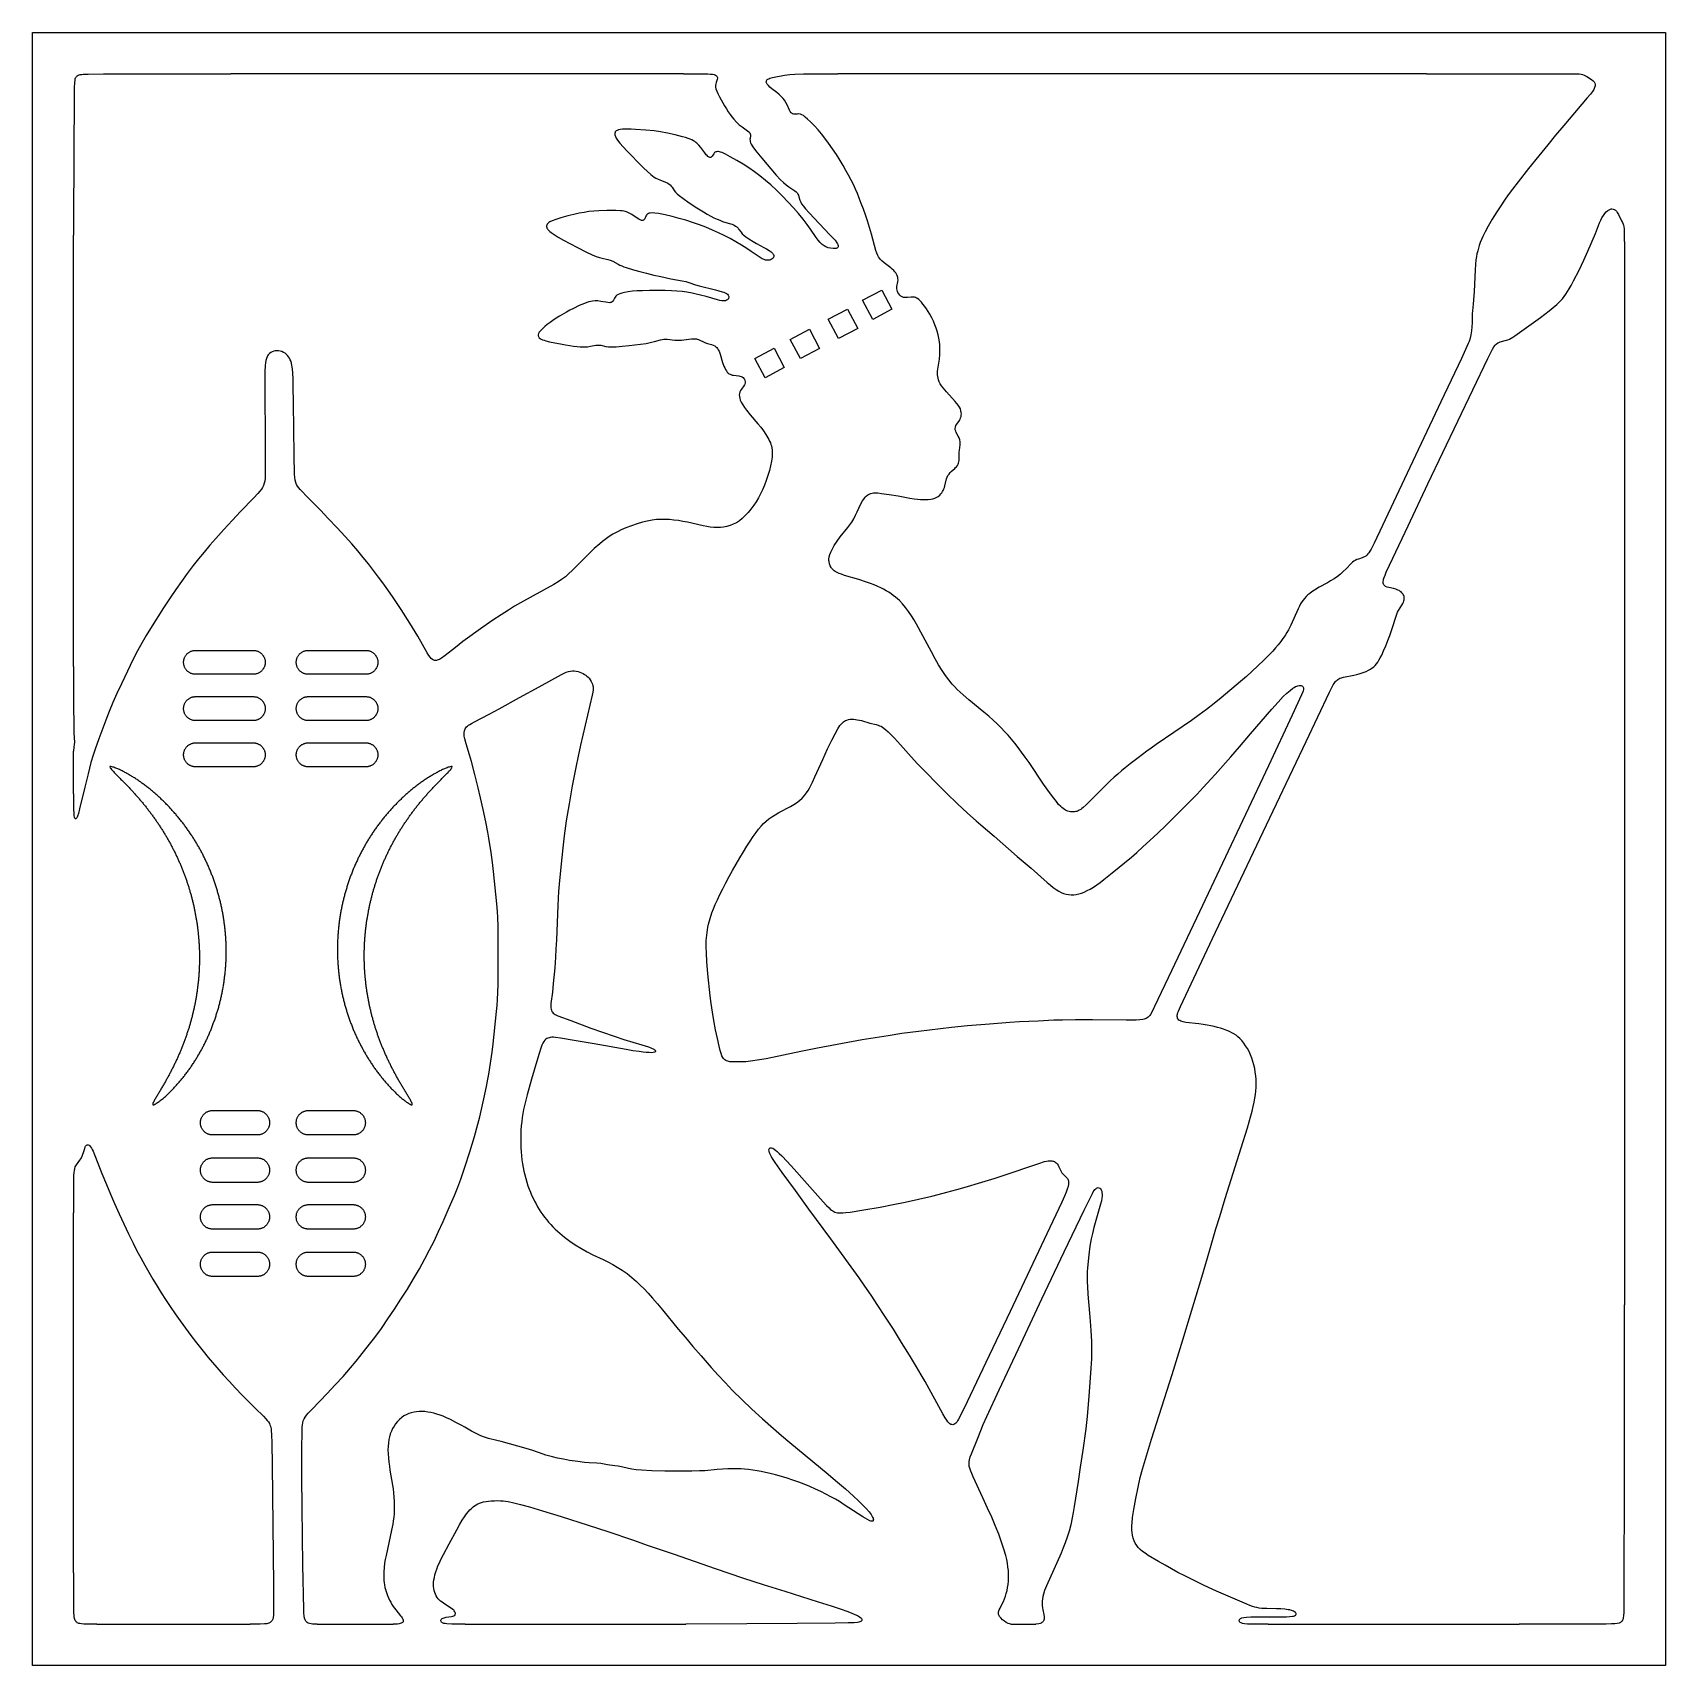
# Model space of a CAD drawing. Header units: millimetres. Extents: x 0 to 300, y 0 to 300.
import ezdxf

# ---------------------------------------------------------------- set-up
doc = ezdxf.new("R2010")
doc.units = ezdxf.units.MM
doc.layers.add('DIS_KONTUR', color=1, linetype='Continuous')
doc.layers.add('IC_DELIKLER', color=5, linetype='Continuous')

msp = doc.modelspace()

# ---------------------------------------------------------------- linework, layer by layer
at = {"layer": 'DIS_KONTUR'}
msp.add_lwpolyline([(0, 300), (300, 300), (300, 0), (0, 0)], close=True, dxfattribs=at)
at = {"layer": 'IC_DELIKLER'}
for points in [[(7.82, 155.57), (7.74, 155.68), (7.68, 155.86), (7.64, 156.09), (7.61, 156.4), (7.58, 157.42), (7.54, 160.07), (7.5, 160.12), (7.5, 167.97), (7.55, 168.02), (7.65, 168.71), (7.7, 169.19), (7.72, 169.63), (7.65, 171.26), (7.62, 172.41), (7.58, 176.76), (7.54, 183.51), (7.5, 183.56), (7.5, 262.76), (7.54, 262.81), (7.61, 280.11), (7.66, 286.06), (7.7, 289.91), (7.73, 290.8), (7.79, 291.32), (7.84, 291.53), (7.9, 291.69), (7.97, 291.83), (8.06, 291.95), (8.17, 292.05), (8.34, 292.16), (8.53, 292.23), (8.74, 292.29), (9.02, 292.33), (9.3, 292.35), (10.19, 292.38), (13.04, 292.41), (17.94, 292.43), (36.44, 292.46), (36.49, 292.5), (119.54, 292.5), (119.59, 292.46), (123.24, 292.43), (124.04, 292.42), (124.54, 292.4), (124.92, 292.36), (125.22, 292.3), (125.45, 292.21), (125.64, 292.09), (125.73, 292), (125.79, 291.88), (125.82, 291.76), (125.83, 291.63), (125.77, 291.37), (125.57, 290.82), (125.51, 290.57), (125.48, 290.27), (125.49, 290), (125.56, 289.68), (125.7, 289.27), (125.9, 288.82), (126.18, 288.23), (126.8, 287.09), (127.13, 286.53), (127.48, 285.98), (127.81, 285.48), (128.15, 284.99), (128.48, 284.55), (128.83, 284.13), (129.33, 283.57), (129.83, 283.09), (130.34, 282.69), (131.38, 281.98), (131.61, 281.78), (131.76, 281.6), (131.85, 281.41), (131.89, 281.21), (131.88, 281.04), (131.82, 280.6), (131.8, 280.4), (131.81, 280.2), (131.85, 279.99), (131.93, 279.73), (132.05, 279.48), (132.21, 279.19), (132.43, 278.86), (133.04, 278.07), (133.96, 276.95), (136.64, 273.84), (137.44, 272.96), (137.94, 272.47), (138.43, 272.04), (138.95, 271.66), (140.02, 270.95), (140.27, 270.75), (140.46, 270.55), (140.6, 270.34), (140.72, 270.11), (140.8, 269.86), (140.98, 269.21), (141.12, 268.86), (141.3, 268.53), (141.55, 268.17), (141.99, 267.63), (142.66, 266.89), (146.49, 262.88), (147.07, 262.25), (147.43, 261.84), (147.77, 261.39), (147.89, 261.21), (147.96, 261.06), (148.02, 260.89), (148.03, 260.76), (148.02, 260.65), (147.97, 260.55), (147.89, 260.47), (147.79, 260.4), (147.66, 260.36), (147.5, 260.33), (147.29, 260.32), (147.07, 260.32), (146.6, 260.38), (146.17, 260.49), (145.76, 260.65), (145.42, 260.83), (145.07, 261.09), (144.72, 261.43), (144.34, 261.88), (143.99, 262.37), (142.94, 263.89), (142.33, 264.74), (141.57, 265.73), (140.75, 266.74), (139.83, 267.79), (138.84, 268.86), (137.73, 270.01), (136.65, 271.06), (135.63, 272.01), (134.65, 272.86), (133.64, 273.68), (132.65, 274.44), (131.62, 275.15), (130.53, 275.86), (129.42, 276.53), (128.19, 277.21), (127.3, 277.67), (126.68, 277.95), (126.41, 278.05), (126.19, 278.11), (125.97, 278.14), (125.81, 278.15), (125.66, 278.13), (125.55, 278.1), (125.42, 278.04), (125.31, 277.96), (125.14, 277.76), (124.84, 277.29), (124.76, 277.2), (124.69, 277.14), (124.59, 277.09), (124.51, 277.08), (124.43, 277.08), (124.31, 277.12), (124.19, 277.18), (124.07, 277.27), (123.91, 277.41), (123.76, 277.58), (123.49, 277.92), (122.79, 278.88), (122.41, 279.34), (122.06, 279.68), (121.87, 279.84), (121.67, 279.98), (121.42, 280.13), (121.12, 280.29), (120.8, 280.42), (120.42, 280.56), (119.95, 280.71), (119.38, 280.88), (118.07, 281.22), (116.65, 281.54), (115.38, 281.77), (114.19, 281.93), (112.69, 282.08), (110.8, 282.21), (110, 282.25), (109.35, 282.27), (108.8, 282.26), (108.36, 282.24), (107.97, 282.2), (107.66, 282.13), (107.38, 282.02), (107.24, 281.94), (107.16, 281.87), (107.06, 281.77), (107.01, 281.68), (106.98, 281.58), (106.96, 281.48), (106.96, 281.37), (106.98, 281.22), (107.07, 280.94), (107.24, 280.61), (107.48, 280.25), (107.91, 279.71), (108.5, 279.02), (109.24, 278.21), (110.07, 277.35), (111.16, 276.24), (112.23, 275.19), (112.99, 274.47), (113.6, 273.95), (113.91, 273.71), (114.23, 273.47), (114.53, 273.29), (114.83, 273.12), (115.37, 272.87), (116.47, 272.45), (116.72, 272.33), (116.95, 272.18), (117.16, 272.01), (117.34, 271.81), (117.51, 271.59), (117.9, 270.99), (118.13, 270.69), (118.44, 270.37), (118.77, 270.08), (119.45, 269.57), (120.64, 268.75), (122.06, 267.81), (123.24, 267.07), (123.93, 266.66), (124.59, 266.29), (125.17, 266), (125.75, 265.73), (126.26, 265.52), (126.78, 265.33), (128.21, 264.89), (128.53, 264.78), (128.89, 264.63), (129.17, 264.47), (129.39, 264.3), (129.61, 264.08), (129.78, 263.86), (130.16, 263.32), (130.4, 263.03), (130.68, 262.76), (131.02, 262.49), (131.6, 262.1), (132.37, 261.64), (133.02, 261.27), (134.34, 260.55), (134.86, 260.25), (135.32, 259.96), (135.67, 259.71), (135.93, 259.47), (136.03, 259.34), (136.11, 259.21), (136.16, 259.08), (136.18, 258.98), (136.17, 258.88), (136.14, 258.75), (136.1, 258.66), (136.04, 258.57), (135.88, 258.42), (135.67, 258.29), (135.43, 258.21), (135.21, 258.17), (134.95, 258.17), (134.68, 258.21), (134.41, 258.29), (134.06, 258.45), (133.68, 258.67), (132.04, 259.8), (131.25, 260.33), (130.23, 260.97), (129.2, 261.58), (128.15, 262.16), (127.09, 262.71), (126.01, 263.23), (124.91, 263.72), (123.71, 264.23), (122.5, 264.69), (121.27, 265.12), (120.03, 265.52), (118.79, 265.88), (117.53, 266.2), (116.21, 266.5), (114.98, 266.74), (114.3, 266.84), (113.82, 266.88), (113.46, 266.86), (113.3, 266.83), (113.15, 266.77), (112.95, 266.66), (112.87, 266.59), (112.78, 266.47), (112.68, 266.28), (112.49, 265.8), (112.39, 265.64), (112.3, 265.56), (112.23, 265.52), (112.14, 265.5), (112.01, 265.49), (111.88, 265.51), (111.73, 265.55), (111.37, 265.72), (111.05, 265.92), (110.1, 266.56), (109.59, 266.85), (109.14, 267.05), (108.67, 267.18), (108.33, 267.25), (107.99, 267.29), (107.14, 267.33), (105.49, 267.32), (104.04, 267.27), (103.1, 267.2), (102.2, 267.11), (101.31, 266.98), (100.43, 266.82), (99.45, 266.61), (98.33, 266.33), (97.08, 265.98), (96.13, 265.69), (95.48, 265.45), (95.05, 265.24), (94.85, 265.12), (94.72, 265.02), (94.6, 264.9), (94.51, 264.78), (94.45, 264.65), (94.42, 264.51), (94.42, 264.37), (94.45, 264.22), (94.5, 264.08), (94.59, 263.94), (94.69, 263.8), (94.85, 263.63), (95.02, 263.48), (95.25, 263.29), (95.82, 262.9), (96.58, 262.42), (97.53, 261.87), (98.72, 261.23), (100.1, 260.51), (101.66, 259.73), (102.79, 259.2), (103.53, 258.89), (104.14, 258.68), (104.66, 258.54), (105.68, 258.34), (106.14, 258.21), (106.58, 258.02), (107.6, 257.43), (107.91, 257.28), (108.23, 257.14), (108.6, 256.99), (109.07, 256.83), (110.41, 256.43), (111.56, 256.11), (112.82, 255.78), (114.13, 255.46), (115.4, 255.17), (117.26, 254.77), (119.37, 254.4), (120.01, 254.26), (120.58, 254.1), (121.81, 253.68), (122.47, 253.47), (125.48, 252.73), (126.68, 252.4), (127, 252.29), (127.26, 252.18), (127.5, 252.05), (127.66, 251.93), (127.79, 251.78), (127.88, 251.63), (127.92, 251.5), (127.92, 251.33), (127.88, 251.2), (127.8, 251.05), (127.67, 250.92), (127.51, 250.82), (127.32, 250.75), (127.11, 250.71), (126.89, 250.71), (126.66, 250.72), (126.28, 250.79), (125.85, 250.89), (123.74, 251.5), (122.72, 251.77), (121.9, 251.97), (121.16, 252.13), (120.23, 252.3), (119.34, 252.42), (118.39, 252.52), (117.4, 252.58), (116.25, 252.62), (114.9, 252.63), (113.35, 252.62), (112.05, 252.59), (111.05, 252.54), (110.2, 252.47), (109.41, 252.37), (108.72, 252.25), (108.24, 252.14), (107.87, 252.03), (107.58, 251.9), (107.32, 251.74), (107.17, 251.6), (107.02, 251.41), (106.93, 251.23), (106.74, 250.82), (106.63, 250.64), (106.49, 250.51), (106.3, 250.42), (106.19, 250.39), (106.03, 250.37), (105.69, 250.39), (105.31, 250.45), (104.4, 250.63), (103.86, 250.7), (103.37, 250.71), (102.88, 250.66), (102.54, 250.6), (102.2, 250.52), (101.82, 250.4), (101.4, 250.25), (100.43, 249.85), (99.35, 249.34), (98.72, 249.02), (98.07, 248.66), (96.82, 247.92), (96.19, 247.52), (95.6, 247.13), (95.07, 246.75), (94.55, 246.36), (94.13, 246.02), (93.79, 245.72), (93.47, 245.42), (93.25, 245.16), (93.09, 244.94), (92.97, 244.72), (92.91, 244.49), (92.9, 244.32), (92.93, 244.18), (93.01, 244.02), (93.1, 243.91), (93.25, 243.78), (93.44, 243.68), (93.69, 243.57), (93.96, 243.47), (94.29, 243.38), (94.96, 243.21), (95.94, 243), (96.97, 242.8), (97.9, 242.63), (98.69, 242.5), (99.39, 242.4), (100.03, 242.33), (100.58, 242.28), (101.33, 242.26), (101.97, 242.3), (102.51, 242.37), (103.47, 242.55), (103.71, 242.57), (103.94, 242.59), (104.18, 242.58), (104.41, 242.55), (105.33, 242.35), (105.81, 242.28), (106.4, 242.26), (107.2, 242.3), (108.34, 242.4), (109.58, 242.52), (111.67, 242.77), (112.71, 242.91), (113.25, 243), (113.74, 243.11), (114.27, 243.24), (115.37, 243.56), (115.7, 243.63), (115.99, 243.67), (116.28, 243.69), (116.61, 243.68), (117.98, 243.52), (118.38, 243.49), (118.82, 243.48), (119.22, 243.5), (119.67, 243.53), (121.05, 243.72), (121.53, 243.75), (121.77, 243.74), (121.95, 243.72), (122.13, 243.68), (122.35, 243.62), (122.61, 243.51), (123.28, 243.17), (123.62, 243.02), (123.99, 242.9), (124.73, 242.71), (125.05, 242.6), (125.33, 242.45), (125.55, 242.29), (125.72, 242.13), (125.86, 241.95), (125.99, 241.75), (126.12, 241.5), (126.33, 240.95), (126.78, 239.42), (127.03, 238.72), (127.16, 238.4), (127.32, 238.09), (127.47, 237.85), (127.64, 237.63), (127.81, 237.46), (127.98, 237.33), (128.18, 237.22), (128.39, 237.13), (128.56, 237.09), (128.79, 237.05), (129.74, 236.95), (129.96, 236.91), (130.17, 236.84), (130.37, 236.74), (130.54, 236.62), (130.69, 236.47), (130.8, 236.3), (130.89, 236.07), (130.93, 235.87), (130.92, 235.67), (130.85, 235.43), (130.78, 235.27), (130.67, 235.08), (130.22, 234.49), (130.07, 234.26), (129.93, 233.98), (129.85, 233.72), (129.83, 233.45), (129.85, 233.13), (129.92, 232.81), (130.03, 232.49), (130.21, 232.09), (130.47, 231.61), (130.79, 231.11), (131.14, 230.62), (131.82, 229.76), (133.23, 228.13), (133.77, 227.48), (134.29, 226.81), (134.72, 226.19), (135.11, 225.56), (135.28, 225.25), (135.42, 224.93), (135.55, 224.61), (135.65, 224.33), (135.73, 224.05), (135.8, 223.76), (135.88, 223.22), (135.9, 222.63), (135.86, 221.98), (135.76, 221.24), (135.6, 220.41), (135.38, 219.54), (135.11, 218.63), (134.81, 217.73), (134.47, 216.84), (134.11, 216.02), (133.75, 215.25), (133.35, 214.5), (132.94, 213.81), (132.49, 213.15), (131.99, 212.47), (131.48, 211.85), (130.94, 211.26), (130.4, 210.75), (129.85, 210.32), (129.31, 209.96), (129.01, 209.79), (128.74, 209.66), (128.19, 209.44), (127.91, 209.35), (127.57, 209.26), (126.94, 209.14), (126.4, 209.08), (125.8, 209.06), (125.15, 209.09), (124.51, 209.15), (123.86, 209.25), (123.23, 209.37), (120.3, 210.03), (119.47, 210.2), (118.68, 210.34), (117.84, 210.45), (117.04, 210.53), (116.25, 210.57), (115.5, 210.56), (114.65, 210.52), (113.81, 210.42), (112.92, 210.26), (112.05, 210.05), (111.09, 209.77), (110.05, 209.41), (109.02, 209.02), (108.11, 208.62), (107.57, 208.35), (107.08, 208.1), (106.61, 207.82), (106.14, 207.53), (105.69, 207.22), (105.2, 206.87), (104.72, 206.51), (104.22, 206.1), (103.2, 205.21), (102.11, 204.18), (100.94, 203.02), (99.12, 201.16), (98.55, 200.6), (97.88, 200.01), (97.56, 199.76), (97.2, 199.5), (96.57, 199.09), (95.75, 198.61), (91.98, 196.54), (89.67, 195.25), (88.55, 194.59), (87.45, 193.91), (86.1, 193.04), (84.56, 192.02), (82.74, 190.78), (81.43, 189.86), (80.3, 189.04), (79.06, 188.11), (77.67, 187.04), (75.78, 185.56), (75.14, 185.09), (74.73, 184.85), (74.52, 184.75), (74.35, 184.7), (74.19, 184.66), (74.02, 184.65), (73.86, 184.66), (73.71, 184.7), (73.49, 184.81), (73.25, 185), (73.04, 185.24), (72.82, 185.56), (72.51, 186.06), (70.76, 189.09), (69.31, 191.49), (67.74, 193.98), (67, 195.11), (66.25, 196.23), (65.28, 197.63), (64.34, 198.93), (63.56, 199.97), (61.7, 202.38), (60.76, 203.55), (59.74, 204.78), (58.62, 206.07), (57.43, 207.41), (55.94, 209.03), (54.32, 210.74), (52.86, 212.24), (50.3, 214.84), (49.5, 215.67), (49.13, 216.08), (48.88, 216.38), (48.68, 216.66), (48.51, 216.95), (48.41, 217.17), (48.34, 217.34), (48.23, 217.76), (48.17, 218.25), (48.13, 218.89), (48.06, 222.39), (47.95, 231.89), (47.89, 235.04), (47.85, 236.39), (47.8, 237.44), (47.74, 238.23), (47.65, 238.87), (47.56, 239.26), (47.47, 239.59), (47.34, 239.9), (47.21, 240.16), (47.02, 240.44), (46.84, 240.67), (46.6, 240.9), (46.37, 241.08), (46.08, 241.26), (45.78, 241.4), (45.46, 241.5), (45.18, 241.55), (44.85, 241.56), (44.56, 241.54), (44.29, 241.48), (44.03, 241.38), (43.74, 241.22), (43.49, 241.02), (43.27, 240.78), (43.17, 240.62), (43.08, 240.46), (42.95, 240.15), (42.85, 239.78), (42.77, 239.34), (42.73, 238.85), (42.69, 237.7), (42.67, 235.65), (42.74, 223.75), (42.73, 218.9), (42.71, 218.15), (42.66, 217.61), (42.57, 217.19), (42.43, 216.78), (42.26, 216.43), (42.04, 216.11), (41.77, 215.75), (41.38, 215.3), (40.63, 214.5), (38.22, 212.03), (36.7, 210.44), (35.1, 208.72), (33.63, 207.08), (32.55, 205.83), (31.49, 204.57), (30.48, 203.33), (29.49, 202.07), (28.4, 200.64), (27.34, 199.18), (26.28, 197.67), (25.24, 196.14), (24.07, 194.33), (21.67, 190.53), (20.86, 189.21), (20.13, 187.95), (19.29, 186.42), (18.42, 184.73), (17.4, 182.67), (16.3, 180.37), (15.47, 178.55), (14.74, 176.9), (14.07, 175.29), (13.43, 173.66), (12.18, 170.23), (11.48, 168.36), (11.09, 167.22), (10.72, 165.92), (10.17, 163.79), (9.57, 161.37), (8.62, 157.38), (8.4, 156.52), (8.25, 156.04), (8.17, 155.85), (8.09, 155.7), (8.01, 155.59), (7.94, 155.55), (7.88, 155.54)], [(286.45, 291.39), (286.73, 291.17), (286.93, 290.95), (287.01, 290.82), (287.06, 290.71), (287.11, 290.49), (287.11, 290.37), (287.09, 290.21), (287, 289.92), (286.84, 289.58), (286.6, 289.21), (286.22, 288.7), (285.65, 288), (281.33, 282.94), (279.82, 281.14), (278.39, 279.4), (276.75, 277.39), (274.88, 275.04), (272.93, 272.57), (271.89, 271.23), (271.14, 270.22), (270.45, 269.24), (269.76, 268.2), (269.06, 267.1), (268.2, 265.7), (267.47, 264.44), (266.92, 263.43), (266.48, 262.54), (266.23, 261.99), (266, 261.44), (265.81, 260.92), (265.65, 260.4), (265.52, 259.92), (265.39, 259.38), (265.29, 258.84), (265.2, 258.25), (265.11, 257.41), (265.03, 256.41), (264.86, 252.46), (264.77, 250.92), (264.71, 250.12), (264.57, 248.88), (264.53, 248.39), (264.51, 247.89), (264.51, 246.7), (264.47, 245.95), (264.39, 245.21), (264.26, 244.47), (264.11, 243.84), (263.93, 243.28), (263.77, 242.86), (263.53, 242.31), (262.52, 240.13), (258.77, 232.17), (254.12, 222.31), (246.47, 206.18), (245.92, 205.07), (245.72, 204.72), (245.53, 204.44), (245.36, 204.21), (245.16, 204), (244.95, 203.82), (244.75, 203.7), (244.54, 203.6), (244.32, 203.51), (243.59, 203.28), (243.32, 203.18), (243.01, 203.03), (242.77, 202.88), (242.5, 202.68), (242.25, 202.45), (241.33, 201.47), (240.83, 200.98), (240.3, 200.53), (239.75, 200.1), (239.14, 199.67), (238.5, 199.27), (237.9, 198.92), (236.41, 198.11), (235.51, 197.57), (235.05, 197.26), (234.65, 196.96), (234.31, 196.68), (233.98, 196.37), (233.68, 196.04), (233.44, 195.73), (233.21, 195.41), (232.98, 195.02), (232.77, 194.63), (232.53, 194.13), (231.16, 191.13), (230.74, 190.28), (230.45, 189.76), (230.13, 189.25), (229.74, 188.67), (229.33, 188.1), (228.87, 187.51), (228.39, 186.94), (227.85, 186.35), (227.16, 185.63), (226.2, 184.67), (225.12, 183.63), (224.03, 182.6), (223.03, 181.7), (221.94, 180.75), (218.41, 177.79), (217.09, 176.73), (215.7, 175.66), (214.37, 174.68), (212.91, 173.63), (206.44, 169.18), (205.54, 168.55), (204.74, 167.95), (203.15, 166.74), (201.66, 165.64), (200.72, 164.9), (200.06, 164.36), (199.38, 163.77), (198.7, 163.18), (198.01, 162.53), (197.18, 161.74), (196.32, 160.89), (194.16, 158.67), (193.6, 158.11), (193.05, 157.6), (192.81, 157.42), (192.57, 157.25), (192.32, 157.11), (192.11, 157), (191.88, 156.92), (191.65, 156.86), (191.42, 156.82), (191.18, 156.8), (190.94, 156.81), (190.7, 156.83), (190.46, 156.88), (190.23, 156.94), (190.01, 157.03), (189.79, 157.13), (189.58, 157.26), (189.35, 157.42), (189.12, 157.61), (188.9, 157.81), (188.52, 158.2), (188.1, 158.7), (187.61, 159.33), (187.02, 160.13), (185.76, 161.94), (183.1, 165.87), (182.38, 166.89), (181.7, 167.82), (181.07, 168.66), (180.45, 169.45), (179.85, 170.18), (179.23, 170.9), (178.59, 171.6), (177.93, 172.29), (177.22, 172.99), (176.49, 173.68), (175.67, 174.41), (174.8, 175.16), (172.01, 177.43), (170.98, 178.31), (170.42, 178.81), (169.89, 179.33), (169.4, 179.83), (168.96, 180.31), (168.33, 181.09), (167.74, 181.89), (167.12, 182.8), (166.47, 183.86), (165.84, 184.95), (165.13, 186.21), (162.38, 191.32), (161.92, 192.15), (161.5, 192.83), (160.95, 193.66), (160.41, 194.38), (159.86, 195.03), (159.27, 195.64), (158.91, 195.98), (158.53, 196.3), (158.13, 196.61), (157.73, 196.9), (157.31, 197.17), (156.84, 197.45), (156.36, 197.72), (155.87, 197.97), (155.28, 198.24), (154.63, 198.51), (153.94, 198.78), (153.23, 199.04), (151.8, 199.5), (149.17, 200.28), (148.6, 200.47), (148.18, 200.63), (147.69, 200.86), (147.48, 200.98), (147.28, 201.11), (147.1, 201.27), (146.96, 201.4), (146.81, 201.58), (146.7, 201.73), (146.52, 202.06), (146.4, 202.42), (146.33, 202.8), (146.32, 202.99), (146.32, 203.23), (146.38, 203.67), (146.48, 204.09), (146.65, 204.56), (146.88, 205.05), (147.07, 205.4), (147.3, 205.79), (147.83, 206.57), (148.4, 207.33), (149.78, 209.05), (150.16, 209.57), (150.5, 210.07), (150.87, 210.66), (151.22, 211.32), (151.53, 211.95), (152.14, 213.31), (152.49, 213.98), (152.7, 214.31), (152.94, 214.62), (153.17, 214.86), (153.43, 215.06), (153.59, 215.16), (153.8, 215.26), (154.03, 215.34), (154.26, 215.4), (154.49, 215.44), (154.73, 215.45), (155.27, 215.44), (155.96, 215.35), (157.39, 215.12), (159.02, 214.87), (161.19, 214.48), (161.98, 214.36), (162.57, 214.28), (163.12, 214.23), (163.62, 214.2), (164.07, 214.2), (164.56, 214.22), (165.01, 214.27), (165.39, 214.35), (165.76, 214.46), (166.12, 214.62), (166.41, 214.79), (166.67, 214.99), (166.9, 215.23), (167.05, 215.42), (167.2, 215.66), (167.31, 215.88), (167.43, 216.15), (167.53, 216.43), (167.62, 216.76), (167.94, 218), (168.05, 218.32), (168.19, 218.62), (168.38, 218.89), (168.59, 219.15), (168.8, 219.35), (169.42, 219.9), (169.59, 220.07), (169.75, 220.25), (169.91, 220.49), (170.03, 220.69), (170.12, 220.91), (170.19, 221.13), (170.24, 221.37), (170.27, 221.65), (170.26, 222.91), (170.29, 223.3), (170.42, 224.26), (170.43, 224.55), (170.41, 224.83), (170.34, 225.2), (170.22, 225.57), (170.07, 225.87), (169.71, 226.54), (169.6, 226.79), (169.53, 227.03), (169.51, 227.28), (169.55, 227.52), (169.66, 227.8), (169.82, 228.07), (170.28, 228.74), (170.42, 228.99), (170.51, 229.21), (170.6, 229.48), (170.64, 229.71), (170.65, 229.94), (170.64, 230.22), (170.57, 230.54), (170.46, 230.86), (170.29, 231.21), (170.08, 231.53), (169.84, 231.85), (169.52, 232.23), (167.9, 234), (167.28, 234.72), (166.99, 235.12), (166.75, 235.5), (166.58, 235.85), (166.44, 236.21), (166.36, 236.5), (166.3, 236.83), (166.27, 237.12), (166.27, 237.47), (166.29, 237.81), (166.33, 238.16), (166.61, 239.98), (166.69, 240.88), (166.71, 241.47), (166.71, 242.07), (166.67, 242.62), (166.61, 243.22), (166.51, 243.86), (166.37, 244.49), (166.21, 245.12), (166.01, 245.73), (165.78, 246.34), (165.5, 246.98), (165.19, 247.61), (164.83, 248.27), (164.55, 248.74), (164.22, 249.24), (163.91, 249.69), (163.58, 250.13), (163.3, 250.48), (163.07, 250.73), (162.82, 250.96), (162.59, 251.13), (162.4, 251.24), (162.19, 251.33), (162.01, 251.38), (161.79, 251.41), (161.43, 251.41), (160.73, 251.32), (160.5, 251.31), (160.23, 251.32), (160.01, 251.36), (159.76, 251.45), (159.53, 251.58), (159.33, 251.76), (159.13, 252), (158.98, 252.24), (158.89, 252.45), (158.83, 252.67), (158.79, 252.9), (158.79, 253.12), (158.8, 253.35), (158.97, 254.23), (159.01, 254.6), (159, 254.82), (158.97, 255.01), (158.93, 255.18), (158.85, 255.4), (158.74, 255.61), (158.59, 255.85), (158.41, 256.08), (158.21, 256.3), (157.96, 256.54), (157.66, 256.8), (156.47, 257.7), (156.02, 258.09), (155.78, 258.33), (155.6, 258.56), (155.44, 258.8), (155.3, 259.06), (155.12, 259.46), (154.95, 259.98), (154.13, 262.97), (153.77, 264.17), (153.38, 265.41), (153.02, 266.5), (152.64, 267.58), (152.26, 268.62), (151.88, 269.59), (151.54, 270.43), (151.18, 271.25), (150.8, 272.07), (150.38, 272.92), (149.92, 273.81), (149.44, 274.68), (148.92, 275.59), (148.38, 276.5), (147.69, 277.6), (146.98, 278.68), (146.26, 279.71), (145.58, 280.63), (144.96, 281.41), (144.34, 282.14), (143.66, 282.87), (142.92, 283.62), (142.38, 284.13), (141.97, 284.49), (141.63, 284.75), (141.31, 284.92), (141.08, 285.01), (140.8, 285.06), (140.56, 285.05), (140.1, 285.01), (139.84, 285.02), (139.71, 285.06), (139.61, 285.1), (139.49, 285.19), (139.38, 285.29), (139.22, 285.49), (139.09, 285.73), (138.63, 286.75), (138.4, 287.19), (138.17, 287.57), (137.9, 287.92), (137.56, 288.28), (137.16, 288.65), (136.74, 289), (135.83, 289.7), (135.45, 290.01), (135.18, 290.28), (134.98, 290.52), (134.9, 290.66), (134.84, 290.79), (134.81, 290.93), (134.82, 291.06), (134.84, 291.15), (134.9, 291.27), (134.99, 291.37), (135.1, 291.46), (135.24, 291.54), (135.44, 291.62), (135.94, 291.76), (138.13, 292.2), (138.62, 292.28), (139.11, 292.33), (140.06, 292.38), (141.61, 292.41), (147.96, 292.46), (148.01, 292.5), (256.06, 292.5), (256.11, 292.46), (282.56, 292.45), (283.8, 292.44), (284.19, 292.41), (284.52, 292.37), (284.8, 292.3), (285.06, 292.21), (285.31, 292.09), (285.56, 291.96)], [(290.43, 267.57), (290.61, 267.5), (290.82, 267.36), (291, 267.17), (291.16, 266.95), (291.38, 266.58), (291.97, 265.45), (292.13, 265.1), (292.24, 264.83), (292.31, 264.6), (292.36, 264.36), (292.42, 263.88), (292.45, 263.19), (292.46, 261.69), (292.5, 261.64), (292.5, 66.24), (292.46, 66.19), (292.44, 32.79), (292.4, 15.29), (292.38, 11.89), (292.35, 9.84), (292.31, 9.05), (292.27, 8.77), (292.23, 8.55), (292.13, 8.28), (292.04, 8.14), (291.97, 8.05), (291.89, 7.97), (291.76, 7.88), (291.65, 7.82), (291.49, 7.76), (291.14, 7.68), (290.72, 7.63), (290.12, 7.61), (289.12, 7.59), (283.82, 7.56), (273.12, 7.54), (273.07, 7.5), (227.07, 7.5), (227.02, 7.54), (224.42, 7.56), (223.23, 7.58), (222.69, 7.62), (222.29, 7.7), (222.03, 7.79), (221.9, 7.87), (221.83, 7.93), (221.75, 8.03), (221.72, 8.1), (221.7, 8.18), (221.71, 8.27), (221.73, 8.35), (221.78, 8.42), (221.84, 8.49), (221.95, 8.58), (222.19, 8.7), (222.53, 8.79), (223.05, 8.86), (223.84, 8.89), (229.54, 8.91), (230.39, 8.92), (230.98, 8.95), (231.49, 9.01), (231.7, 9.06), (231.88, 9.12), (232.02, 9.21), (232.1, 9.29), (232.15, 9.4), (232.15, 9.5), (232.11, 9.6), (232.02, 9.72), (231.88, 9.84), (231.7, 9.94), (231.5, 10.03), (231.28, 10.1), (231, 10.17), (230.71, 10.22), (230.07, 10.3), (229.33, 10.36), (228.58, 10.38), (226.78, 10.42), (225.88, 10.47), (225.39, 10.53), (224.95, 10.61), (224.56, 10.7), (224.13, 10.82), (223.66, 10.99), (223.11, 11.22), (217.52, 13.66), (215.24, 14.7), (212.95, 15.81), (211.7, 16.44), (210.45, 17.08), (209.26, 17.72), (208.09, 18.38), (206.88, 19.08), (204.99, 20.21), (204.4, 20.59), (203.92, 20.94), (203.5, 21.29), (203.16, 21.65), (202.86, 22.04), (202.6, 22.45), (202.38, 22.9), (202.21, 23.36), (202.08, 23.89), (202, 24.43), (201.97, 24.82), (201.96, 25.22), (201.97, 25.67), (202, 26.12), (202.12, 27.16), (202.34, 28.64), (202.71, 30.66), (203.12, 32.72), (203.53, 34.52), (203.94, 36.07), (204.66, 38.51), (205.58, 41.53), (209.37, 53.44), (211.35, 59.79), (212.76, 64.48), (214.86, 71.31), (216.31, 76.36), (217.43, 80.2), (218.11, 82.45), (219.14, 85.79), (222.08, 95.09), (223.21, 98.77), (223.85, 100.98), (224.08, 101.85), (224.28, 102.68), (224.46, 103.51), (224.59, 104.24), (224.69, 104.88), (224.76, 105.53), (224.81, 106.23), (224.82, 106.93), (224.8, 107.63), (224.74, 108.32), (224.66, 108.97), (224.54, 109.65), (224.39, 110.34), (224.22, 110.96), (224.01, 111.58), (223.77, 112.18), (223.5, 112.77), (223.2, 113.34), (222.88, 113.85), (222.54, 114.34), (222.17, 114.8), (221.79, 115.2), (221.46, 115.5), (221.11, 115.78), (220.74, 116.03), (220.36, 116.25), (219.91, 116.47), (219.4, 116.68), (218.84, 116.88), (218.27, 117.06), (217.69, 117.22), (217.11, 117.36), (216.47, 117.5), (215.79, 117.63), (215.05, 117.76), (214.3, 117.86), (211.88, 118.15), (211.4, 118.24), (211, 118.37), (210.8, 118.46), (210.63, 118.57), (210.49, 118.71), (210.39, 118.87), (210.33, 119.05), (210.31, 119.25), (210.32, 119.46), (210.36, 119.68), (210.45, 119.95), (210.55, 120.22), (210.93, 121.08), (216.82, 133.56), (225.49, 151.86), (233.98, 169.75), (238.3, 178.82), (238.72, 179.68), (238.97, 180.16), (239.12, 180.41), (239.26, 180.61), (239.41, 180.79), (239.54, 180.93), (239.68, 181.05), (239.83, 181.16), (239.99, 181.26), (240.2, 181.36), (240.52, 181.47), (240.85, 181.56), (242.75, 181.94), (243.34, 182.08), (243.92, 182.23), (244.48, 182.42), (245, 182.62), (245.45, 182.83), (245.83, 183.04), (246.16, 183.26), (246.43, 183.48), (246.68, 183.72), (246.93, 184.01), (247.16, 184.33), (247.37, 184.67), (247.61, 185.1), (247.88, 185.64), (248.23, 186.42), (248.62, 187.33), (249.01, 188.31), (249.37, 189.24), (249.89, 190.7), (250.47, 192.61), (250.67, 193.17), (250.81, 193.49), (250.99, 193.84), (251.6, 194.79), (251.79, 195.13), (251.89, 195.35), (251.96, 195.57), (252.01, 195.8), (252.02, 195.98), (252.02, 196.2), (251.98, 196.38), (251.93, 196.55), (251.84, 196.75), (251.74, 196.9), (251.6, 197.07), (251.43, 197.23), (251.24, 197.37), (251.08, 197.47), (250.86, 197.58), (250.45, 197.73), (250.03, 197.85), (249.17, 198.04), (248.86, 198.13), (248.59, 198.26), (248.46, 198.36), (248.37, 198.43), (248.28, 198.56), (248.21, 198.69), (248.17, 198.84), (248.15, 199), (248.15, 199.17), (248.19, 199.39), (248.24, 199.61), (248.33, 199.89), (248.49, 200.3), (248.73, 200.85), (249.93, 203.43), (252.72, 209.36), (256.38, 217.09), (264.62, 234.37), (267.39, 240.14), (267.94, 241.26), (268.24, 241.84), (268.48, 242.26), (268.71, 242.56), (268.94, 242.79), (269.2, 242.98), (269.4, 243.08), (269.67, 243.18), (270.79, 243.48), (271.07, 243.58), (271.35, 243.69), (271.65, 243.84), (272, 244.04), (272.37, 244.29), (277.03, 247.65), (277.88, 248.28), (278.63, 248.86), (279.4, 249.49), (280.04, 250.05), (280.61, 250.6), (281.08, 251.12), (281.4, 251.51), (281.72, 251.95), (282.03, 252.41), (282.34, 252.92), (282.7, 253.57), (283.13, 254.37), (284.14, 256.37), (285, 258.18), (285.74, 259.82), (287.15, 263.08), (287.92, 265.08), (288.12, 265.53), (288.36, 265.97), (288.62, 266.4), (288.88, 266.76), (289.13, 267.05), (289.41, 267.3), (289.68, 267.47), (289.91, 267.56), (290.07, 267.6), (290.19, 267.6)], [(154.37, 247.3), (152.5, 250.83), (156.03, 252.7), (157.9, 249.17)], [(148.07, 243.8), (146.2, 247.33), (149.73, 249.2), (151.6, 245.67)], [(141.07, 240.1), (139.2, 243.63), (142.73, 245.5), (144.6, 241.97)], [(134.57, 236.6), (132.7, 240.13), (136.23, 242), (138.1, 238.47)], [(40.54, 186.5), (40.65, 186.5), (40.76, 186.49), (40.87, 186.48), (40.97, 186.46), (41.08, 186.43), (41.19, 186.4), (41.29, 186.37), (41.39, 186.33), (41.49, 186.28), (41.59, 186.23), (41.69, 186.18), (41.78, 186.12), (41.87, 186.05), (41.95, 185.99), (42.03, 185.91), (42.11, 185.84), (42.19, 185.76), (42.26, 185.67), (42.32, 185.58), (42.39, 185.49), (42.44, 185.4), (42.5, 185.3), (42.54, 185.2), (42.59, 185.1), (42.62, 185), (42.66, 184.9), (42.68, 184.79), (42.71, 184.68), (42.72, 184.57), (42.73, 184.46), (42.74, 184.35), (42.74, 184.25), (42.73, 184.14), (42.72, 184.03), (42.71, 183.92), (42.68, 183.81), (42.66, 183.7), (42.62, 183.6), (42.59, 183.5), (42.54, 183.4), (42.5, 183.3), (42.44, 183.2), (42.39, 183.11), (42.32, 183.02), (42.26, 182.93), (42.19, 182.84), (42.11, 182.76), (42.03, 182.69), (41.95, 182.61), (41.87, 182.55), (41.78, 182.48), (41.69, 182.42), (41.59, 182.37), (41.49, 182.32), (41.39, 182.27), (41.29, 182.23), (41.19, 182.2), (41.08, 182.17), (40.97, 182.14), (40.87, 182.12), (40.76, 182.11), (40.65, 182.1), (40.54, 182.1), (29.94, 182.1), (29.83, 182.1), (29.72, 182.11), (29.61, 182.12), (29.5, 182.14), (29.4, 182.17), (29.29, 182.2), (29.19, 182.23), (29.08, 182.27), (28.98, 182.32), (28.89, 182.37), (28.79, 182.42), (28.7, 182.48), (28.61, 182.55), (28.52, 182.61), (28.44, 182.69), (28.36, 182.76), (28.29, 182.84), (28.22, 182.93), (28.15, 183.02), (28.09, 183.11), (28.03, 183.2), (27.98, 183.3), (27.93, 183.4), (27.89, 183.5), (27.85, 183.6), (27.82, 183.7), (27.79, 183.81), (27.77, 183.92), (27.76, 184.03), (27.74, 184.14), (27.74, 184.25), (27.74, 184.35), (27.74, 184.46), (27.76, 184.57), (27.77, 184.68), (27.79, 184.79), (27.82, 184.9), (27.85, 185), (27.89, 185.1), (27.93, 185.2), (27.98, 185.3), (28.03, 185.4), (28.09, 185.49), (28.15, 185.58), (28.22, 185.67), (28.29, 185.76), (28.36, 185.84), (28.44, 185.91), (28.52, 185.99), (28.61, 186.05), (28.7, 186.12), (28.79, 186.18), (28.89, 186.23), (28.98, 186.28), (29.08, 186.33), (29.19, 186.37), (29.29, 186.4), (29.4, 186.43), (29.5, 186.46), (29.61, 186.48), (29.72, 186.49), (29.83, 186.5), (29.94, 186.5)], [(61.24, 186.5), (61.35, 186.5), (61.46, 186.49), (61.57, 186.48), (61.67, 186.46), (61.78, 186.43), (61.89, 186.4), (61.99, 186.37), (62.09, 186.33), (62.19, 186.28), (62.29, 186.23), (62.39, 186.18), (62.48, 186.12), (62.57, 186.05), (62.65, 185.99), (62.73, 185.91), (62.81, 185.84), (62.89, 185.76), (62.96, 185.67), (63.02, 185.58), (63.09, 185.49), (63.14, 185.4), (63.2, 185.3), (63.24, 185.2), (63.29, 185.1), (63.32, 185), (63.36, 184.9), (63.38, 184.79), (63.41, 184.68), (63.42, 184.57), (63.43, 184.46), (63.44, 184.35), (63.44, 184.25), (63.43, 184.14), (63.42, 184.03), (63.41, 183.92), (63.38, 183.81), (63.36, 183.7), (63.32, 183.6), (63.29, 183.5), (63.24, 183.4), (63.2, 183.3), (63.14, 183.2), (63.09, 183.11), (63.02, 183.02), (62.96, 182.93), (62.89, 182.84), (62.81, 182.76), (62.73, 182.69), (62.65, 182.61), (62.57, 182.55), (62.48, 182.48), (62.39, 182.42), (62.29, 182.37), (62.19, 182.32), (62.09, 182.27), (61.99, 182.23), (61.89, 182.2), (61.78, 182.17), (61.67, 182.14), (61.57, 182.12), (61.46, 182.11), (61.35, 182.1), (61.24, 182.1), (50.64, 182.1), (50.53, 182.1), (50.42, 182.11), (50.31, 182.12), (50.2, 182.14), (50.1, 182.17), (49.99, 182.2), (49.89, 182.23), (49.78, 182.27), (49.68, 182.32), (49.59, 182.37), (49.49, 182.42), (49.4, 182.48), (49.31, 182.55), (49.22, 182.61), (49.14, 182.69), (49.06, 182.76), (48.99, 182.84), (48.92, 182.93), (48.85, 183.02), (48.79, 183.11), (48.73, 183.2), (48.68, 183.3), (48.63, 183.4), (48.59, 183.5), (48.55, 183.6), (48.52, 183.7), (48.49, 183.81), (48.47, 183.92), (48.46, 184.03), (48.44, 184.14), (48.44, 184.25), (48.44, 184.35), (48.44, 184.46), (48.46, 184.57), (48.47, 184.68), (48.49, 184.79), (48.52, 184.9), (48.55, 185), (48.59, 185.1), (48.63, 185.2), (48.68, 185.3), (48.73, 185.4), (48.79, 185.49), (48.85, 185.58), (48.92, 185.67), (48.99, 185.76), (49.06, 185.84), (49.14, 185.91), (49.22, 185.99), (49.31, 186.05), (49.4, 186.12), (49.49, 186.18), (49.59, 186.23), (49.68, 186.28), (49.78, 186.33), (49.89, 186.37), (49.99, 186.4), (50.1, 186.43), (50.2, 186.46), (50.31, 186.48), (50.42, 186.49), (50.53, 186.5), (50.64, 186.5)], [(50.88, 7.68), (50.6, 7.78), (50.45, 7.86), (50.36, 7.94), (50.19, 8.12), (50.12, 8.22), (50.05, 8.37), (49.95, 8.67), (49.87, 9.09), (49.83, 9.58), (49.8, 10.27), (49.64, 18.47), (49.56, 23.62), (49.5, 29.02), (49.47, 34.57), (49.48, 39.67), (49.51, 43.12), (49.54, 43.77), (49.58, 44.21), (49.64, 44.59), (49.73, 44.92), (49.87, 45.27), (50.06, 45.6), (50.32, 45.96), (50.64, 46.34), (51.36, 47.1), (54.14, 49.98), (55.61, 51.54), (57.03, 53.09), (58.38, 54.64), (59.44, 55.9), (60.14, 56.75), (61.89, 59), (62.86, 60.27), (64.07, 61.92), (65.28, 63.64), (66.48, 65.42), (67.68, 67.27), (68.85, 69.13), (69.98, 71.02), (71.06, 72.88), (72.07, 74.72), (72.94, 76.35), (73.75, 77.96), (74.52, 79.58), (75.44, 81.58), (76.55, 84.1), (77.52, 86.35), (78.13, 87.88), (78.67, 89.34), (79.42, 91.56), (80.3, 94.33), (81.16, 97.15), (81.81, 99.46), (82.16, 100.81), (82.93, 104.12), (83.41, 106.37), (83.66, 107.7), (83.81, 108.64), (84.41, 112.69), (84.61, 114.18), (85.24, 120.15), (85.34, 121.24), (85.42, 122.34), (85.48, 123.64), (85.52, 125.19), (85.54, 127.09), (85.55, 129.59), (85.55, 133.14), (85.53, 135.74), (85.49, 137.39), (85.44, 138.53), (85.31, 139.93), (84.68, 145.89), (84.49, 147.53), (84.24, 149.36), (83.82, 151.98), (83.63, 153.12), (83.26, 154.98), (82.78, 157.28), (82.31, 159.38), (81.87, 161.22), (81.24, 163.7), (80.61, 166.06), (80.25, 167.31), (79.64, 169.32), (79.4, 170.24), (79.3, 170.72), (79.26, 171.1), (79.27, 171.43), (79.33, 171.74), (79.39, 171.91), (79.49, 172.1), (79.59, 172.25), (79.74, 172.43), (79.91, 172.59), (80.1, 172.73), (80.35, 172.9), (80.64, 173.08), (81.21, 173.39), (83.87, 174.77), (85.73, 175.76), (89.44, 177.82), (93.08, 179.81), (97.16, 182.05), (97.65, 182.29), (98.06, 182.47), (98.43, 182.59), (98.81, 182.68), (99.19, 182.73), (99.53, 182.73), (99.87, 182.69), (100.25, 182.6), (100.53, 182.51), (100.85, 182.38), (101.16, 182.23), (101.41, 182.09), (101.65, 181.92), (101.84, 181.77), (102.05, 181.57), (102.24, 181.36), (102.44, 181.09), (102.63, 180.8), (102.76, 180.54), (102.87, 180.28), (102.95, 180.01), (103, 179.78), (103.02, 179.5), (103, 179.22), (102.94, 178.79), (102.83, 178.25), (100.66, 169.06), (100.23, 167.05), (99.79, 164.95), (99.15, 161.61), (98.57, 158.31), (98.06, 155.15), (97.66, 152.43), (97.52, 151.29), (97.4, 150.19), (97.07, 146.66), (96.75, 143.53), (96.63, 142.18), (96.55, 140.98), (96.48, 139.64), (96.24, 133.34), (96.16, 131.59), (96.08, 130.1), (95.93, 128.15), (95.67, 125.26), (95.5, 123.72), (95.24, 121.59), (95.22, 121.06), (95.23, 120.82), (95.27, 120.59), (95.32, 120.37), (95.41, 120.17), (95.5, 120.02), (95.64, 119.85), (95.81, 119.7), (96, 119.57), (96.25, 119.44), (96.51, 119.32), (98.86, 118.48), (102.56, 117.1), (106.85, 115.6), (108.61, 115.02), (111.91, 114.03), (113.15, 113.62), (113.73, 113.39), (114.12, 113.19), (114.27, 113.09), (114.36, 113.01), (114.43, 112.91), (114.45, 112.83), (114.43, 112.78), (114.4, 112.73), (114.34, 112.69), (114.24, 112.65), (114, 112.6), (113.66, 112.57), (113.28, 112.58), (112.79, 112.61), (112.19, 112.68), (111.45, 112.77), (110.31, 112.94), (109.08, 113.14), (103.17, 114.2), (99.52, 114.8), (96.96, 115.25), (96.08, 115.38), (95.73, 115.4), (95.39, 115.4), (95.11, 115.38), (94.88, 115.33), (94.67, 115.26), (94.47, 115.16), (94.29, 115.03), (94.12, 114.88), (93.93, 114.63), (93.76, 114.34), (93.59, 113.94), (93.4, 113.43), (93.08, 112.43), (92.64, 110.99), (91.67, 107.68), (90.89, 104.84), (90.39, 102.85), (90.22, 102.12), (90.08, 101.38), (89.97, 100.64), (89.87, 99.9), (89.79, 99.15), (89.73, 98.35), (89.7, 97.56), (89.68, 96.76), (89.68, 95.96), (89.71, 95.16), (89.75, 94.36), (89.82, 93.61), (89.9, 92.87), (90, 92.17), (90.11, 91.48), (90.25, 90.8), (90.41, 90.12), (90.59, 89.44), (90.79, 88.77), (91.01, 88.11), (91.24, 87.5), (91.46, 86.94), (91.69, 86.39), (91.94, 85.84), (92.21, 85.31), (92.49, 84.78), (92.79, 84.26), (93.07, 83.79), (93.4, 83.29), (93.75, 82.8), (94.07, 82.35), (94.45, 81.88), (94.8, 81.46), (95.2, 81.02), (95.61, 80.58), (96.03, 80.16), (96.84, 79.41), (97.73, 78.68), (98.69, 77.96), (99.68, 77.29), (100.75, 76.64), (101.88, 76), (102.95, 75.46), (104.84, 74.55), (105.7, 74.13), (106.58, 73.66), (107.4, 73.19), (108.33, 72.6), (109.23, 71.97), (110.09, 71.29), (110.96, 70.53), (111.65, 69.88), (112.35, 69.17), (113.1, 68.37), (113.91, 67.47), (114.79, 66.45), (115.76, 65.31), (118.64, 61.79), (119.95, 60.21), (121.31, 58.61), (122.81, 56.87), (124.69, 54.72), (125.96, 53.31), (127.22, 51.96), (128.62, 50.53), (130.32, 48.84), (132.17, 47.08), (134.08, 45.32), (136.1, 43.53), (137.61, 42.22), (139.14, 40.93), (146.2, 35.11), (147.55, 33.99), (149.33, 32.46), (150.85, 31.09), (151.76, 30.23), (152.51, 29.49), (153.16, 28.8), (153.68, 28.2), (154.07, 27.69), (154.22, 27.45), (154.33, 27.25), (154.41, 27.06), (154.46, 26.92), (154.48, 26.76), (154.47, 26.65), (154.43, 26.57), (154.36, 26.52), (154.27, 26.49), (154.12, 26.49), (153.99, 26.51), (153.8, 26.58), (153.4, 26.77), (152.55, 27.28), (149.11, 29.51), (148.23, 30.08), (147.5, 30.52), (146.67, 30.99), (145.75, 31.48), (144.85, 31.93), (143.86, 32.39), (142.81, 32.86), (141.79, 33.27), (140.76, 33.66), (139.68, 34.05), (138.63, 34.39), (137.58, 34.71), (136.52, 35), (135.5, 35.26), (134.67, 35.44), (133.89, 35.6), (133.1, 35.74), (132.31, 35.86), (131.56, 35.96), (130.82, 36.03), (130.12, 36.08), (129.47, 36.11), (128.62, 36.11), (127.72, 36.08), (125.78, 35.96), (123.54, 35.76), (122.54, 35.72), (121.14, 35.69), (118.64, 35.67), (116.19, 35.69), (113.75, 35.76), (111.85, 35.85), (110.9, 35.93), (110.11, 36.03), (109.47, 36.15), (108.22, 36.46), (107.58, 36.6), (106.99, 36.69), (105.65, 36.86), (104.37, 37.06), (103.68, 37.14), (102.23, 37.2), (101.39, 37.27), (100.15, 37.43), (98.62, 37.67), (97.54, 37.87), (96.46, 38.08), (95.53, 38.29), (94.76, 38.48), (94.28, 38.62), (93.8, 38.78), (91.88, 39.49), (90.69, 39.86), (86.11, 41.12), (85.29, 41.34), (83.78, 41.7), (83.02, 41.93), (82.65, 42.07), (82.24, 42.24), (81.25, 42.72), (80.63, 43.05), (79.43, 43.75), (78.73, 44.14), (77.75, 44.65), (76.77, 45.15), (76.05, 45.49), (75.4, 45.76), (74.85, 45.98), (74.28, 46.17), (73.7, 46.34), (73.17, 46.46), (72.63, 46.55), (72.08, 46.62), (71.54, 46.65), (71.04, 46.65), (70.55, 46.61), (70.1, 46.54), (69.57, 46.42), (69.1, 46.26), (68.65, 46.06), (68.22, 45.82), (67.82, 45.53), (67.41, 45.18), (67.03, 44.79), (66.68, 44.37), (66.4, 43.96), (66.12, 43.49), (65.91, 43.04), (65.72, 42.53), (65.57, 42.01), (65.45, 41.47), (65.36, 40.88), (65.31, 40.23), (65.29, 39.58), (65.31, 38.89), (65.36, 38.14), (65.44, 37.34), (65.54, 36.6), (65.65, 35.86), (66.15, 33.1), (66.25, 32.41), (66.33, 31.72), (66.39, 30.92), (66.43, 30.12), (66.45, 29.32), (66.44, 28.57), (66.4, 27.87), (66.35, 27.23), (66.27, 26.58), (66.17, 25.94), (65.94, 24.81), (64.93, 20.17), (64.79, 19.44), (64.68, 18.8), (64.58, 17.95), (64.52, 17.16), (64.51, 16.36), (64.55, 15.61), (64.59, 15.17), (64.65, 14.77), (64.74, 14.33), (64.83, 13.94), (64.94, 13.56), (65.06, 13.18), (65.2, 12.81), (65.38, 12.4), (65.57, 11.99), (65.79, 11.6), (66.02, 11.21), (66.26, 10.84), (66.71, 10.23), (67.62, 9.12), (67.79, 8.89), (67.91, 8.71), (68.02, 8.49), (68.08, 8.31), (68.09, 8.15), (68.05, 8), (67.98, 7.9), (67.86, 7.8), (67.73, 7.73), (67.54, 7.67), (67.33, 7.62), (67.05, 7.59), (66.22, 7.54), (66.17, 7.5), (52.32, 7.5), (52.27, 7.54), (51.43, 7.59), (51.15, 7.62)], [(126.82, 111.67), (126.64, 112.01), (126.49, 112.41), (126.32, 112.98), (126.13, 113.76), (125.83, 115.18), (125.5, 116.79), (125.19, 118.46), (124.91, 120.04), (124.67, 121.62), (124.49, 123.01), (124.08, 127.04), (123.88, 129.33), (123.79, 130.83), (123.75, 132.08), (123.77, 133.18), (123.85, 134.17), (123.91, 134.67), (123.98, 135.16), (124.07, 135.65), (124.19, 136.19), (124.48, 137.25), (124.82, 138.29), (125.09, 138.99), (125.42, 139.78), (125.83, 140.69), (126.28, 141.64), (126.79, 142.67), (127.36, 143.78), (127.97, 144.92), (128.6, 146.06), (129.27, 147.24), (129.92, 148.36), (130.59, 149.47), (131.22, 150.49), (131.82, 151.42), (132.41, 152.29), (132.93, 153.02), (133.38, 153.62), (133.86, 154.19), (134.3, 154.67), (134.77, 155.11), (135.28, 155.52), (135.8, 155.9), (136.44, 156.29), (137.13, 156.69), (139.25, 157.82), (139.85, 158.18), (140.35, 158.5), (140.91, 158.92), (141.39, 159.35), (141.82, 159.83), (142.21, 160.34), (142.49, 160.76), (142.74, 161.19), (143, 161.68), (143.29, 162.26), (143.75, 163.25), (145.19, 166.45), (146.08, 168.4), (146.83, 169.98), (147.44, 171.18), (147.93, 172.06), (148.14, 172.39), (148.34, 172.68), (148.56, 172.94), (148.76, 173.15), (148.97, 173.34), (149.17, 173.48), (149.37, 173.59), (149.63, 173.7), (149.91, 173.78), (150.19, 173.83), (150.48, 173.85), (150.82, 173.84), (151.17, 173.81), (151.51, 173.76), (151.9, 173.68), (152.29, 173.59), (153.81, 173.13), (154.97, 172.86), (155.35, 172.76), (155.63, 172.66), (155.89, 172.54), (156.14, 172.39), (156.42, 172.2), (156.77, 171.92), (157.17, 171.55), (157.67, 171.06), (158.33, 170.37), (159.48, 169.13), (161.45, 166.93), (162.6, 165.67), (164.21, 163.97), (166, 162.15), (167.99, 160.18), (169.89, 158.34), (171.76, 156.6), (173.36, 155.16), (174.23, 154.41), (176.67, 152.34), (180.93, 148.63), (183.48, 146.46), (186.39, 143.87), (187, 143.35), (187.51, 142.95), (188.04, 142.57), (188.55, 142.26), (188.99, 142.03), (189.44, 141.84), (189.91, 141.7), (190.35, 141.62), (190.84, 141.58), (191.33, 141.59), (191.77, 141.64), (192.26, 141.74), (192.73, 141.89), (193.24, 142.09), (193.78, 142.35), (194.3, 142.63), (194.9, 143), (195.52, 143.42), (196.13, 143.85), (196.81, 144.37), (198.37, 145.62), (201.88, 148.51), (202.86, 149.36), (203.98, 150.37), (205.3, 151.58), (206.72, 152.92), (208.2, 154.34), (209.74, 155.84), (211.27, 157.35), (212.68, 158.77), (213.97, 160.1), (215.1, 161.3), (217.26, 163.66), (220.15, 166.91), (221.76, 168.76), (223.79, 171.16), (227.7, 175.72), (228.83, 176.98), (229.8, 178), (230.45, 178.62), (231.05, 179.14), (231.57, 179.53), (231.82, 179.69), (232.07, 179.83), (232.29, 179.93), (232.5, 180), (232.71, 180.05), (232.91, 180.07), (233.1, 180.05), (233.23, 180), (233.33, 179.93), (233.42, 179.84), (233.47, 179.73), (233.51, 179.59), (233.51, 179.44), (233.5, 179.28), (233.45, 179.07), (233.39, 178.85), (233.17, 178.31), (231.44, 174.6), (227.06, 165.27), (214.41, 138.46), (209.27, 127.61), (206.15, 121.07), (205.69, 120.13), (205.4, 119.62), (205.26, 119.43), (205.11, 119.25), (204.94, 119.09), (204.76, 118.96), (204.6, 118.87), (204.39, 118.78), (204.21, 118.72), (203.98, 118.67), (203.45, 118.6), (202.76, 118.56), (200.91, 118.55), (194.76, 118.59), (191.61, 118.59), (189.26, 118.57), (187.66, 118.53), (184.76, 118.38), (181.32, 118.22), (179.57, 118.12), (175.83, 117.84), (171.79, 117.49), (168.86, 117.19), (162.8, 116.48), (159.73, 116.08), (157.21, 115.7), (152.42, 114.91), (144.21, 113.42), (141.16, 112.82), (134.75, 111.47), (133.57, 111.26), (131.89, 111.01), (131.05, 110.92), (130.1, 110.88), (128.86, 110.87), (128.46, 110.88), (128.13, 110.91), (127.9, 110.95), (127.72, 110.99), (127.51, 111.07), (127.35, 111.15), (127.21, 111.25), (127.07, 111.36), (126.95, 111.49)], [(40.54, 178), (40.65, 178), (40.76, 177.99), (40.87, 177.98), (40.97, 177.96), (41.08, 177.93), (41.19, 177.9), (41.29, 177.87), (41.39, 177.83), (41.49, 177.78), (41.59, 177.73), (41.69, 177.68), (41.78, 177.62), (41.87, 177.55), (41.95, 177.49), (42.03, 177.41), (42.11, 177.34), (42.19, 177.26), (42.26, 177.17), (42.32, 177.08), (42.39, 176.99), (42.44, 176.9), (42.5, 176.8), (42.54, 176.7), (42.59, 176.6), (42.62, 176.5), (42.66, 176.4), (42.68, 176.29), (42.71, 176.18), (42.72, 176.07), (42.73, 175.96), (42.74, 175.85), (42.74, 175.75), (42.73, 175.64), (42.72, 175.53), (42.71, 175.42), (42.68, 175.31), (42.66, 175.2), (42.62, 175.1), (42.59, 175), (42.54, 174.9), (42.5, 174.8), (42.44, 174.7), (42.39, 174.61), (42.32, 174.52), (42.26, 174.43), (42.19, 174.34), (42.11, 174.26), (42.03, 174.19), (41.95, 174.11), (41.87, 174.05), (41.78, 173.98), (41.69, 173.92), (41.59, 173.87), (41.49, 173.82), (41.39, 173.77), (41.29, 173.73), (41.19, 173.7), (41.08, 173.67), (40.97, 173.64), (40.87, 173.62), (40.76, 173.61), (40.65, 173.6), (40.54, 173.6), (29.94, 173.6), (29.83, 173.6), (29.72, 173.61), (29.61, 173.62), (29.5, 173.64), (29.4, 173.67), (29.29, 173.7), (29.19, 173.73), (29.08, 173.77), (28.98, 173.82), (28.89, 173.87), (28.79, 173.92), (28.7, 173.98), (28.61, 174.05), (28.52, 174.11), (28.44, 174.19), (28.36, 174.26), (28.29, 174.34), (28.22, 174.43), (28.15, 174.52), (28.09, 174.61), (28.03, 174.7), (27.98, 174.8), (27.93, 174.9), (27.89, 175), (27.85, 175.1), (27.82, 175.2), (27.79, 175.31), (27.77, 175.42), (27.76, 175.53), (27.74, 175.64), (27.74, 175.75), (27.74, 175.85), (27.74, 175.96), (27.76, 176.07), (27.77, 176.18), (27.79, 176.29), (27.82, 176.4), (27.85, 176.5), (27.89, 176.6), (27.93, 176.7), (27.98, 176.8), (28.03, 176.9), (28.09, 176.99), (28.15, 177.08), (28.22, 177.17), (28.29, 177.26), (28.36, 177.34), (28.44, 177.41), (28.52, 177.49), (28.61, 177.55), (28.7, 177.62), (28.79, 177.68), (28.89, 177.73), (28.98, 177.78), (29.08, 177.83), (29.19, 177.87), (29.29, 177.9), (29.4, 177.93), (29.5, 177.96), (29.61, 177.98), (29.72, 177.99), (29.83, 178), (29.94, 178)], [(61.24, 178), (61.35, 178), (61.46, 177.99), (61.57, 177.98), (61.67, 177.96), (61.78, 177.93), (61.89, 177.9), (61.99, 177.87), (62.09, 177.83), (62.19, 177.78), (62.29, 177.73), (62.39, 177.68), (62.48, 177.62), (62.57, 177.55), (62.65, 177.49), (62.73, 177.41), (62.81, 177.34), (62.89, 177.26), (62.96, 177.17), (63.02, 177.08), (63.09, 176.99), (63.14, 176.9), (63.2, 176.8), (63.24, 176.7), (63.29, 176.6), (63.32, 176.5), (63.36, 176.4), (63.38, 176.29), (63.41, 176.18), (63.42, 176.07), (63.43, 175.96), (63.44, 175.85), (63.44, 175.75), (63.43, 175.64), (63.42, 175.53), (63.41, 175.42), (63.38, 175.31), (63.36, 175.2), (63.32, 175.1), (63.29, 175), (63.24, 174.9), (63.2, 174.8), (63.14, 174.7), (63.09, 174.61), (63.02, 174.52), (62.96, 174.43), (62.89, 174.34), (62.81, 174.26), (62.73, 174.19), (62.65, 174.11), (62.57, 174.05), (62.48, 173.98), (62.39, 173.92), (62.29, 173.87), (62.19, 173.82), (62.09, 173.77), (61.99, 173.73), (61.89, 173.7), (61.78, 173.67), (61.67, 173.64), (61.57, 173.62), (61.46, 173.61), (61.35, 173.6), (61.24, 173.6), (50.64, 173.6), (50.53, 173.6), (50.42, 173.61), (50.31, 173.62), (50.2, 173.64), (50.1, 173.67), (49.99, 173.7), (49.89, 173.73), (49.78, 173.77), (49.68, 173.82), (49.59, 173.87), (49.49, 173.92), (49.4, 173.98), (49.31, 174.05), (49.22, 174.11), (49.14, 174.19), (49.06, 174.26), (48.99, 174.34), (48.92, 174.43), (48.85, 174.52), (48.79, 174.61), (48.73, 174.7), (48.68, 174.8), (48.63, 174.9), (48.59, 175), (48.55, 175.1), (48.52, 175.2), (48.49, 175.31), (48.47, 175.42), (48.46, 175.53), (48.44, 175.64), (48.44, 175.75), (48.44, 175.85), (48.44, 175.96), (48.46, 176.07), (48.47, 176.18), (48.49, 176.29), (48.52, 176.4), (48.55, 176.5), (48.59, 176.6), (48.63, 176.7), (48.68, 176.8), (48.73, 176.9), (48.79, 176.99), (48.85, 177.08), (48.92, 177.17), (48.99, 177.26), (49.06, 177.34), (49.14, 177.41), (49.22, 177.49), (49.31, 177.55), (49.4, 177.62), (49.49, 177.68), (49.59, 177.73), (49.68, 177.78), (49.78, 177.83), (49.89, 177.87), (49.99, 177.9), (50.1, 177.93), (50.2, 177.96), (50.31, 177.98), (50.42, 177.99), (50.53, 178), (50.64, 178)], [(40.54, 169.5), (40.65, 169.5), (40.76, 169.49), (40.87, 169.48), (40.97, 169.46), (41.08, 169.43), (41.19, 169.4), (41.29, 169.37), (41.39, 169.33), (41.49, 169.28), (41.59, 169.23), (41.69, 169.18), (41.78, 169.12), (41.87, 169.05), (41.95, 168.99), (42.03, 168.91), (42.11, 168.84), (42.19, 168.76), (42.26, 168.67), (42.32, 168.58), (42.39, 168.49), (42.44, 168.4), (42.5, 168.3), (42.54, 168.2), (42.59, 168.1), (42.62, 168), (42.66, 167.9), (42.68, 167.79), (42.71, 167.68), (42.72, 167.57), (42.73, 167.46), (42.74, 167.35), (42.74, 167.25), (42.73, 167.14), (42.72, 167.03), (42.71, 166.92), (42.68, 166.81), (42.66, 166.7), (42.62, 166.6), (42.59, 166.5), (42.54, 166.4), (42.5, 166.3), (42.44, 166.2), (42.39, 166.11), (42.32, 166.02), (42.26, 165.93), (42.19, 165.84), (42.11, 165.76), (42.03, 165.69), (41.95, 165.61), (41.87, 165.55), (41.78, 165.48), (41.69, 165.42), (41.59, 165.37), (41.49, 165.32), (41.39, 165.27), (41.29, 165.23), (41.19, 165.2), (41.08, 165.17), (40.97, 165.14), (40.87, 165.12), (40.76, 165.11), (40.65, 165.1), (40.54, 165.1), (29.94, 165.1), (29.83, 165.1), (29.72, 165.11), (29.61, 165.12), (29.5, 165.14), (29.4, 165.17), (29.29, 165.2), (29.19, 165.23), (29.08, 165.27), (28.98, 165.32), (28.89, 165.37), (28.79, 165.42), (28.7, 165.48), (28.61, 165.55), (28.52, 165.61), (28.44, 165.69), (28.36, 165.76), (28.29, 165.84), (28.22, 165.93), (28.15, 166.02), (28.09, 166.11), (28.03, 166.2), (27.98, 166.3), (27.93, 166.4), (27.89, 166.5), (27.85, 166.6), (27.82, 166.7), (27.79, 166.81), (27.77, 166.92), (27.76, 167.03), (27.74, 167.14), (27.74, 167.25), (27.74, 167.35), (27.74, 167.46), (27.76, 167.57), (27.77, 167.68), (27.79, 167.79), (27.82, 167.9), (27.85, 168), (27.89, 168.1), (27.93, 168.2), (27.98, 168.3), (28.03, 168.4), (28.09, 168.49), (28.15, 168.58), (28.22, 168.67), (28.29, 168.76), (28.36, 168.84), (28.44, 168.91), (28.52, 168.99), (28.61, 169.05), (28.7, 169.12), (28.79, 169.18), (28.89, 169.23), (28.98, 169.28), (29.08, 169.33), (29.19, 169.37), (29.29, 169.4), (29.4, 169.43), (29.5, 169.46), (29.61, 169.48), (29.72, 169.49), (29.83, 169.5), (29.94, 169.5)], [(61.24, 169.5), (61.35, 169.5), (61.46, 169.49), (61.57, 169.48), (61.67, 169.46), (61.78, 169.43), (61.89, 169.4), (61.99, 169.37), (62.09, 169.33), (62.19, 169.28), (62.29, 169.23), (62.39, 169.18), (62.48, 169.12), (62.57, 169.05), (62.65, 168.99), (62.73, 168.91), (62.81, 168.84), (62.89, 168.76), (62.96, 168.67), (63.02, 168.58), (63.09, 168.49), (63.14, 168.4), (63.2, 168.3), (63.24, 168.2), (63.29, 168.1), (63.32, 168), (63.36, 167.9), (63.38, 167.79), (63.41, 167.68), (63.42, 167.57), (63.43, 167.46), (63.44, 167.35), (63.44, 167.25), (63.43, 167.14), (63.42, 167.03), (63.41, 166.92), (63.38, 166.81), (63.36, 166.7), (63.32, 166.6), (63.29, 166.5), (63.24, 166.4), (63.2, 166.3), (63.14, 166.2), (63.09, 166.11), (63.02, 166.02), (62.96, 165.93), (62.89, 165.84), (62.81, 165.76), (62.73, 165.69), (62.65, 165.61), (62.57, 165.55), (62.48, 165.48), (62.39, 165.42), (62.29, 165.37), (62.19, 165.32), (62.09, 165.27), (61.99, 165.23), (61.89, 165.2), (61.78, 165.17), (61.67, 165.14), (61.57, 165.12), (61.46, 165.11), (61.35, 165.1), (61.24, 165.1), (50.64, 165.1), (50.53, 165.1), (50.42, 165.11), (50.31, 165.12), (50.2, 165.14), (50.1, 165.17), (49.99, 165.2), (49.89, 165.23), (49.78, 165.27), (49.68, 165.32), (49.59, 165.37), (49.49, 165.42), (49.4, 165.48), (49.31, 165.55), (49.22, 165.61), (49.14, 165.69), (49.06, 165.76), (48.99, 165.84), (48.92, 165.93), (48.85, 166.02), (48.79, 166.11), (48.73, 166.2), (48.68, 166.3), (48.63, 166.4), (48.59, 166.5), (48.55, 166.6), (48.52, 166.7), (48.49, 166.81), (48.47, 166.92), (48.46, 167.03), (48.44, 167.14), (48.44, 167.25), (48.44, 167.35), (48.44, 167.46), (48.46, 167.57), (48.47, 167.68), (48.49, 167.79), (48.52, 167.9), (48.55, 168), (48.59, 168.1), (48.63, 168.2), (48.68, 168.3), (48.73, 168.4), (48.79, 168.49), (48.85, 168.58), (48.92, 168.67), (48.99, 168.76), (49.06, 168.84), (49.14, 168.91), (49.22, 168.99), (49.31, 169.05), (49.4, 169.12), (49.49, 169.18), (49.59, 169.23), (49.68, 169.28), (49.78, 169.33), (49.89, 169.37), (49.99, 169.4), (50.1, 169.43), (50.2, 169.46), (50.31, 169.48), (50.42, 169.49), (50.53, 169.5), (50.64, 169.5)], [(14.24, 164.92), (14.35, 164.77), (14.47, 164.62), (14.59, 164.48), (14.71, 164.35), (14.84, 164.21), (14.97, 164.08), (15.09, 163.95), (15.22, 163.82), (15.34, 163.69), (15.47, 163.56), (15.6, 163.44), (15.73, 163.31), (15.85, 163.18), (15.98, 163.05), (16.1, 162.93), (16.23, 162.8), (16.36, 162.67), (16.48, 162.55), (16.61, 162.42), (16.73, 162.29), (16.86, 162.17), (16.98, 162.04), (17.1, 161.91), (17.23, 161.78), (17.35, 161.66), (17.47, 161.53), (17.6, 161.4), (17.72, 161.27), (17.84, 161.14), (17.96, 161.02), (18.08, 160.89), (18.2, 160.76), (18.32, 160.63), (18.44, 160.5), (18.56, 160.37), (18.68, 160.24), (18.79, 160.11), (18.91, 159.98), (19.03, 159.85), (19.14, 159.72), (19.26, 159.58), (19.37, 159.45), (19.49, 159.32), (19.6, 159.19), (19.72, 159.05), (19.83, 158.92), (19.94, 158.79), (20.05, 158.65), (20.17, 158.52), (20.28, 158.38), (20.39, 158.25), (20.5, 158.11), (20.61, 157.98), (20.72, 157.84), (20.83, 157.71), (20.93, 157.57), (21.04, 157.43), (21.15, 157.3), (21.25, 157.16), (21.36, 157.02), (21.47, 156.88), (21.57, 156.75), (21.67, 156.61), (21.78, 156.47), (21.88, 156.33), (21.98, 156.19), (22.09, 156.05), (22.19, 155.91), (22.29, 155.77), (22.39, 155.63), (22.49, 155.49), (22.59, 155.35), (22.69, 155.2), (22.78, 155.06), (22.88, 154.92), (22.98, 154.78), (23.08, 154.63), (23.17, 154.49), (23.27, 154.35), (23.36, 154.2), (23.46, 154.06), (23.55, 153.91), (23.64, 153.77), (23.73, 153.62), (23.83, 153.48), (23.92, 153.33), (24.01, 153.19), (24.1, 153.04), (24.19, 152.89), (24.28, 152.75), (24.37, 152.6), (24.45, 152.45), (24.54, 152.31), (24.63, 152.16), (24.71, 152.01), (24.8, 151.86), (24.88, 151.71), (24.97, 151.56), (25.05, 151.41), (25.13, 151.26), (25.22, 151.11), (25.3, 150.96), (25.38, 150.81), (25.46, 150.66), (25.54, 150.51), (25.62, 150.36), (25.7, 150.21), (25.78, 150.06), (25.85, 149.91), (25.93, 149.75), (26.01, 149.6), (26.08, 149.45), (26.16, 149.3), (26.23, 149.14), (26.31, 148.99), (26.38, 148.83), (26.45, 148.68), (26.53, 148.53), (26.6, 148.37), (26.67, 148.22), (26.74, 148.06), (26.81, 147.91), (26.88, 147.75), (26.95, 147.6), (27.02, 147.44), (27.08, 147.28), (27.15, 147.13), (27.22, 146.97), (27.28, 146.82), (27.35, 146.66), (27.41, 146.5), (27.47, 146.34), (27.54, 146.19), (27.6, 146.03), (27.66, 145.87), (27.72, 145.71), (27.78, 145.55), (27.84, 145.4), (27.9, 145.24), (27.96, 145.08), (28.02, 144.92), (28.08, 144.76), (28.13, 144.6), (28.19, 144.44), (28.25, 144.28), (28.3, 144.12), (28.36, 143.96), (28.41, 143.8), (28.46, 143.64), (28.52, 143.48), (28.57, 143.32), (28.62, 143.16), (28.67, 142.99), (28.72, 142.83), (28.77, 142.67), (28.82, 142.51), (28.87, 142.35), (28.91, 142.19), (28.96, 142.02), (29.01, 141.86), (29.05, 141.7), (29.1, 141.53), (29.14, 141.37), (29.18, 141.21), (29.23, 141.05), (29.27, 140.88), (29.31, 140.72), (29.35, 140.56), (29.39, 140.39), (29.43, 140.23), (29.47, 140.06), (29.51, 139.9), (29.55, 139.73), (29.59, 139.57), (29.62, 139.41), (29.66, 139.24), (29.69, 139.08), (29.73, 138.91), (29.76, 138.75), (29.8, 138.58), (29.83, 138.42), (29.86, 138.25), (29.89, 138.08), (29.92, 137.92), (29.95, 137.75), (29.98, 137.59), (30.01, 137.42), (30.04, 137.26), (30.07, 137.09), (30.1, 136.92), (30.12, 136.76), (30.15, 136.59), (30.17, 136.42), (30.2, 136.26), (30.22, 136.09), (30.24, 135.92), (30.27, 135.76), (30.29, 135.59), (30.31, 135.42), (30.33, 135.26), (30.35, 135.09), (30.37, 134.92), (30.39, 134.75), (30.41, 134.59), (30.42, 134.42), (30.44, 134.25), (30.46, 134.08), (30.47, 133.92), (30.49, 133.75), (30.5, 133.58), (30.51, 133.41), (30.53, 133.25), (30.54, 133.08), (30.55, 132.91), (30.56, 132.74), (30.57, 132.57), (30.58, 132.41), (30.59, 132.24), (30.6, 132.07), (30.61, 131.9), (30.61, 131.73), (30.62, 131.56), (30.63, 131.4), (30.63, 131.23), (30.64, 131.06), (30.64, 130.89), (30.64, 130.72), (30.64, 130.55), (30.65, 130.39), (30.65, 130.22), (30.65, 130.05), (30.65, 129.88), (30.65, 129.71), (30.65, 129.54), (30.64, 129.38), (30.64, 129.21), (30.64, 129.04), (30.63, 128.87), (30.63, 128.7), (30.62, 128.53), (30.62, 128.37), (30.61, 128.2), (30.6, 128.03), (30.59, 127.86), (30.59, 127.69), (30.58, 127.52), (30.57, 127.35), (30.56, 127.19), (30.54, 127.02), (30.53, 126.85), (30.52, 126.68), (30.51, 126.51), (30.49, 126.35), (30.48, 126.18), (30.46, 126.01), (30.45, 125.84), (30.43, 125.67), (30.41, 125.51), (30.4, 125.34), (30.38, 125.17), (30.36, 125), (30.34, 124.83), (30.32, 124.67), (30.3, 124.5), (30.28, 124.33), (30.25, 124.16), (30.23, 124), (30.21, 123.83), (30.18, 123.66), (30.16, 123.49), (30.13, 123.33), (30.11, 123.16), (30.08, 122.99), (30.05, 122.83), (30.02, 122.66), (29.99, 122.49), (29.96, 122.32), (29.93, 122.16), (29.9, 121.99), (29.87, 121.83), (29.84, 121.66), (29.81, 121.49), (29.77, 121.33), (29.74, 121.16), (29.7, 120.99), (29.67, 120.83), (29.63, 120.66), (29.6, 120.5), (29.56, 120.33), (29.52, 120.17), (29.48, 120), (29.44, 119.83), (29.4, 119.67), (29.36, 119.5), (29.32, 119.34), (29.28, 119.17), (29.24, 119.01), (29.19, 118.85), (29.15, 118.68), (29.11, 118.52), (29.06, 118.35), (29.02, 118.19), (28.97, 118.02), (28.92, 117.86), (28.87, 117.7), (28.83, 117.53), (28.78, 117.37), (28.73, 117.21), (28.68, 117.04), (28.63, 116.88), (28.58, 116.72), (28.52, 116.56), (28.47, 116.39), (28.42, 116.23), (28.36, 116.07), (28.31, 115.91), (28.25, 115.74), (28.2, 115.58), (28.14, 115.42), (28.08, 115.26), (28.03, 115.1), (27.97, 114.94), (27.91, 114.78), (27.85, 114.62), (27.79, 114.46), (27.73, 114.29), (27.67, 114.13), (27.61, 113.97), (27.54, 113.81), (27.48, 113.65), (27.42, 113.5), (27.35, 113.34), (27.29, 113.18), (27.22, 113.02), (27.15, 112.86), (27.09, 112.7), (27.02, 112.54), (26.95, 112.38), (26.88, 112.23), (26.81, 112.07), (26.74, 111.91), (26.67, 111.75), (26.6, 111.59), (26.53, 111.44), (26.46, 111.28), (26.38, 111.12), (26.31, 110.97), (26.24, 110.81), (26.16, 110.65), (26.09, 110.5), (26.01, 110.34), (25.93, 110.19), (25.86, 110.03), (25.78, 109.88), (25.7, 109.72), (25.62, 109.57), (25.54, 109.41), (25.46, 109.26), (25.38, 109.1), (25.3, 108.95), (25.22, 108.79), (25.14, 108.64), (25.06, 108.49), (24.97, 108.33), (24.89, 108.18), (24.81, 108.03), (24.72, 107.87), (24.64, 107.72), (24.55, 107.57), (24.46, 107.41), (24.38, 107.26), (24.29, 107.11), (24.2, 106.96), (24.12, 106.8), (24.03, 106.65), (23.94, 106.5), (23.85, 106.35), (23.76, 106.19), (23.67, 106.04), (23.58, 105.89), (23.49, 105.74), (23.4, 105.58), (23.31, 105.43), (23.22, 105.28), (23.13, 105.13), (23.04, 104.97), (22.95, 104.82), (22.85, 104.67), (22.76, 104.51), (22.67, 104.36), (22.58, 104.2), (22.49, 104.04), (22.41, 103.88), (22.32, 103.72), (22.24, 103.56), (22.16, 103.39), (22.09, 103.21), (22.07, 102.99), (22.29, 103.02), (22.46, 103.1), (22.63, 103.2), (22.78, 103.29), (22.94, 103.4), (23.09, 103.5), (23.24, 103.61), (23.39, 103.72), (23.53, 103.83), (23.68, 103.95), (23.82, 104.06), (23.96, 104.18), (24.1, 104.3), (24.24, 104.42), (24.38, 104.54), (24.52, 104.66), (24.65, 104.79), (24.79, 104.91), (24.92, 105.04), (25.05, 105.16), (25.18, 105.29), (25.32, 105.42), (25.45, 105.55), (25.58, 105.68), (25.7, 105.81), (25.83, 105.94), (25.96, 106.08), (26.08, 106.21), (26.21, 106.35), (26.33, 106.48), (26.46, 106.62), (26.58, 106.76), (26.7, 106.9), (26.82, 107.03), (26.94, 107.17), (27.06, 107.31), (27.18, 107.46), (27.3, 107.6), (27.42, 107.74), (27.53, 107.88), (27.65, 108.03), (27.77, 108.17), (27.88, 108.32), (27.99, 108.46), (28.11, 108.61), (28.22, 108.76), (28.33, 108.91), (28.44, 109.06), (28.55, 109.21), (28.66, 109.36), (28.76, 109.51), (28.87, 109.66), (28.98, 109.81), (29.08, 109.96), (29.19, 110.12), (29.29, 110.27), (29.4, 110.42), (29.5, 110.58), (29.6, 110.73), (29.7, 110.89), (29.8, 111.05), (29.9, 111.2), (30, 111.36), (30.1, 111.52), (30.19, 111.68), (30.29, 111.84), (30.38, 112), (30.48, 112.16), (30.57, 112.32), (30.66, 112.48), (30.76, 112.65), (30.85, 112.81), (30.94, 112.97), (31.03, 113.14), (31.12, 113.3), (31.2, 113.46), (31.29, 113.63), (31.38, 113.8), (31.46, 113.96), (31.55, 114.13), (31.63, 114.3), (31.71, 114.46), (31.8, 114.63), (31.88, 114.8), (31.96, 114.97), (32.04, 115.14), (32.12, 115.31), (32.19, 115.48), (32.27, 115.65), (32.35, 115.82), (32.42, 115.99), (32.5, 116.17), (32.57, 116.34), (32.64, 116.51), (32.72, 116.68), (32.79, 116.86), (32.86, 117.03), (32.93, 117.21), (32.99, 117.38), (33.06, 117.56), (33.13, 117.73), (33.19, 117.91), (33.26, 118.09), (33.32, 118.26), (33.39, 118.44), (33.45, 118.62), (33.51, 118.79), (33.57, 118.97), (33.63, 119.15), (33.69, 119.33), (33.75, 119.51), (33.81, 119.69), (33.86, 119.87), (33.92, 120.05), (33.97, 120.23), (34.03, 120.41), (34.08, 120.59), (34.13, 120.77), (34.18, 120.95), (34.23, 121.14), (34.28, 121.32), (34.33, 121.5), (34.37, 121.68), (34.42, 121.87), (34.47, 122.05), (34.51, 122.23), (34.56, 122.42), (34.6, 122.6), (34.64, 122.79), (34.68, 122.97), (34.72, 123.16), (34.76, 123.34), (34.8, 123.53), (34.84, 123.71), (34.87, 123.9), (34.91, 124.08), (34.94, 124.27), (34.98, 124.46), (35.01, 124.64), (35.04, 124.83), (35.07, 125.02), (35.1, 125.2), (35.13, 125.39), (35.16, 125.58), (35.19, 125.76), (35.21, 125.95), (35.24, 126.14), (35.26, 126.33), (35.28, 126.52), (35.31, 126.7), (35.33, 126.89), (35.35, 127.08), (35.37, 127.27), (35.39, 127.46), (35.41, 127.65), (35.42, 127.84), (35.44, 128.03), (35.45, 128.22), (35.47, 128.4), (35.48, 128.59), (35.49, 128.78), (35.51, 128.97), (35.52, 129.16), (35.53, 129.35), (35.53, 129.54), (35.54, 129.73), (35.55, 129.92), (35.55, 130.11), (35.56, 130.3), (35.56, 130.49), (35.57, 130.68), (35.57, 130.87), (35.57, 131.06), (35.57, 131.25), (35.57, 131.44), (35.57, 131.63), (35.57, 131.82), (35.56, 132.01), (35.56, 132.2), (35.55, 132.39), (35.55, 132.58), (35.54, 132.77), (35.53, 132.96), (35.52, 133.15), (35.51, 133.34), (35.5, 133.53), (35.49, 133.72), (35.47, 133.91), (35.46, 134.1), (35.45, 134.29), (35.43, 134.48), (35.41, 134.67), (35.4, 134.86), (35.38, 135.05), (35.36, 135.24), (35.34, 135.43), (35.32, 135.62), (35.29, 135.81), (35.27, 136), (35.25, 136.19), (35.22, 136.38), (35.2, 136.57), (35.17, 136.76), (35.14, 136.94), (35.11, 137.13), (35.08, 137.32), (35.05, 137.51), (35.02, 137.7), (34.99, 137.88), (34.96, 138.07), (34.92, 138.26), (34.89, 138.45), (34.85, 138.63), (34.81, 138.82), (34.78, 139.01), (34.74, 139.19), (34.7, 139.38), (34.66, 139.57), (34.62, 139.75), (34.57, 139.94), (34.53, 140.12), (34.49, 140.31), (34.44, 140.49), (34.39, 140.68), (34.35, 140.86), (34.3, 141.05), (34.25, 141.23), (34.2, 141.42), (34.15, 141.6), (34.1, 141.78), (34.05, 141.97), (33.99, 142.15), (33.94, 142.33), (33.88, 142.52), (33.83, 142.7), (33.77, 142.88), (33.71, 143.06), (33.65, 143.24), (33.6, 143.42), (33.54, 143.6), (33.47, 143.78), (33.41, 143.96), (33.35, 144.14), (33.28, 144.32), (33.22, 144.5), (33.15, 144.68), (33.09, 144.86), (33.02, 145.04), (32.95, 145.22), (32.88, 145.39), (32.81, 145.57), (32.74, 145.75), (32.67, 145.92), (32.6, 146.1), (32.52, 146.28), (32.45, 146.45), (32.38, 146.63), (32.3, 146.8), (32.22, 146.97), (32.14, 147.15), (32.07, 147.32), (31.99, 147.49), (31.91, 147.67), (31.83, 147.84), (31.74, 148.01), (31.66, 148.18), (31.58, 148.35), (31.49, 148.52), (31.41, 148.69), (31.32, 148.86), (31.24, 149.03), (31.15, 149.2), (31.06, 149.37), (30.97, 149.54), (30.88, 149.7), (30.79, 149.87), (30.7, 150.04), (30.6, 150.2), (30.51, 150.37), (30.42, 150.53), (30.32, 150.7), (30.23, 150.86), (30.13, 151.02), (30.03, 151.19), (29.94, 151.35), (29.84, 151.51), (29.74, 151.67), (29.64, 151.83), (29.53, 151.99), (29.43, 152.15), (29.33, 152.31), (29.23, 152.47), (29.12, 152.63), (29.02, 152.79), (28.91, 152.94), (28.81, 153.1), (28.7, 153.26), (28.59, 153.41), (28.48, 153.57), (28.37, 153.72), (28.26, 153.88), (28.15, 154.03), (28.04, 154.18), (27.93, 154.33), (27.81, 154.48), (27.7, 154.64), (27.58, 154.79), (27.47, 154.94), (27.35, 155.08), (27.24, 155.23), (27.12, 155.38), (27, 155.53), (26.88, 155.67), (26.76, 155.82), (26.64, 155.97), (26.52, 156.11), (26.4, 156.25), (26.28, 156.4), (26.15, 156.54), (26.03, 156.68), (25.9, 156.82), (25.78, 156.96), (25.65, 157.1), (25.53, 157.24), (25.4, 157.38), (25.27, 157.52), (25.14, 157.66), (25.01, 157.79), (24.88, 157.93), (24.75, 158.07), (24.62, 158.2), (24.49, 158.33), (24.36, 158.47), (24.22, 158.6), (24.09, 158.73), (23.96, 158.86), (23.82, 158.99), (23.68, 159.12), (23.55, 159.25), (23.41, 159.38), (23.27, 159.51), (23.14, 159.63), (23, 159.76), (22.86, 159.88), (22.72, 160.01), (22.58, 160.13), (22.43, 160.25), (22.29, 160.38), (22.15, 160.5), (22.01, 160.62), (21.86, 160.74), (21.72, 160.85), (21.57, 160.97), (21.43, 161.09), (21.28, 161.21), (21.14, 161.32), (20.99, 161.44), (20.84, 161.55), (20.69, 161.66), (20.54, 161.77), (20.39, 161.89), (20.24, 162), (20.09, 162.1), (19.94, 162.21), (19.79, 162.32), (19.64, 162.43), (19.48, 162.53), (19.33, 162.64), (19.18, 162.74), (19.02, 162.84), (18.87, 162.95), (18.71, 163.05), (18.55, 163.15), (18.4, 163.24), (18.24, 163.34), (18.08, 163.44), (17.92, 163.53), (17.76, 163.63), (17.6, 163.72), (17.44, 163.81), (17.28, 163.9), (17.12, 163.99), (16.96, 164.08), (16.79, 164.17), (16.63, 164.25), (16.46, 164.34), (16.3, 164.42), (16.13, 164.5), (15.96, 164.58), (15.8, 164.66), (15.63, 164.73), (15.46, 164.81), (15.28, 164.88), (15.11, 164.94), (14.93, 165.01), (14.76, 165.06), (14.57, 165.12), (14.38, 165.15), (14.16, 165.14)], [(77.11, 165.14), (76.89, 165.15), (76.7, 165.12), (76.52, 165.06), (76.34, 165.01), (76.16, 164.94), (75.99, 164.88), (75.82, 164.81), (75.65, 164.73), (75.48, 164.66), (75.31, 164.58), (75.15, 164.5), (74.98, 164.42), (74.81, 164.34), (74.65, 164.25), (74.49, 164.17), (74.32, 164.08), (74.16, 163.99), (74, 163.9), (73.84, 163.81), (73.68, 163.72), (73.52, 163.63), (73.36, 163.53), (73.2, 163.44), (73.05, 163.34), (72.89, 163.24), (72.73, 163.15), (72.58, 163.05), (72.42, 162.95), (72.27, 162.84), (72.12, 162.74), (71.96, 162.64), (71.81, 162.53), (71.66, 162.43), (71.51, 162.32), (71.35, 162.21), (71.2, 162.1), (71.05, 162), (70.91, 161.89), (70.76, 161.77), (70.61, 161.66), (70.46, 161.55), (70.31, 161.44), (70.17, 161.32), (70.02, 161.21), (69.88, 161.09), (69.73, 160.97), (69.59, 160.85), (69.45, 160.74), (69.3, 160.62), (69.16, 160.5), (69.02, 160.38), (68.88, 160.25), (68.74, 160.13), (68.6, 160.01), (68.46, 159.88), (68.32, 159.76), (68.18, 159.63), (68.05, 159.51), (67.91, 159.38), (67.77, 159.25), (67.64, 159.12), (67.5, 158.99), (67.37, 158.86), (67.24, 158.73), (67.1, 158.6), (66.97, 158.47), (66.84, 158.33), (66.71, 158.2), (66.58, 158.07), (66.45, 157.93), (66.32, 157.79), (66.19, 157.66), (66.07, 157.52), (65.94, 157.38), (65.81, 157.24), (65.69, 157.1), (65.56, 156.96), (65.44, 156.82), (65.32, 156.68), (65.19, 156.54), (65.07, 156.4), (64.95, 156.25), (64.83, 156.11), (64.71, 155.97), (64.59, 155.82), (64.47, 155.67), (64.36, 155.53), (64.24, 155.38), (64.12, 155.23), (64.01, 155.08), (63.89, 154.94), (63.78, 154.79), (63.66, 154.64), (63.55, 154.48), (63.44, 154.33), (63.33, 154.18), (63.22, 154.03), (63.11, 153.88), (63, 153.72), (62.89, 153.57), (62.78, 153.41), (62.68, 153.26), (62.57, 153.1), (62.47, 152.94), (62.36, 152.79), (62.26, 152.63), (62.16, 152.47), (62.05, 152.31), (61.95, 152.15), (61.85, 151.99), (61.75, 151.83), (61.65, 151.67), (61.55, 151.51), (61.46, 151.35), (61.36, 151.19), (61.26, 151.02), (61.17, 150.86), (61.08, 150.7), (60.98, 150.53), (60.89, 150.37), (60.8, 150.2), (60.71, 150.04), (60.62, 149.87), (60.53, 149.7), (60.44, 149.54), (60.35, 149.37), (60.26, 149.2), (60.18, 149.03), (60.09, 148.86), (60.01, 148.69), (59.92, 148.52), (59.84, 148.35), (59.76, 148.18), (59.68, 148.01), (59.6, 147.84), (59.52, 147.67), (59.44, 147.49), (59.36, 147.32), (59.28, 147.15), (59.21, 146.97), (59.13, 146.8), (59.06, 146.63), (58.98, 146.45), (58.91, 146.28), (58.84, 146.1), (58.77, 145.92), (58.7, 145.75), (58.63, 145.57), (58.56, 145.39), (58.49, 145.22), (58.43, 145.04), (58.36, 144.86), (58.3, 144.68), (58.23, 144.5), (58.17, 144.32), (58.11, 144.14), (58.05, 143.96), (57.98, 143.78), (57.93, 143.6), (57.87, 143.42), (57.81, 143.24), (57.75, 143.06), (57.7, 142.88), (57.64, 142.7), (57.59, 142.52), (57.53, 142.33), (57.48, 142.15), (57.43, 141.97), (57.38, 141.78), (57.33, 141.6), (57.28, 141.42), (57.23, 141.23), (57.18, 141.05), (57.14, 140.86), (57.09, 140.68), (57.05, 140.49), (57, 140.31), (56.96, 140.12), (56.92, 139.94), (56.88, 139.75), (56.84, 139.57), (56.8, 139.38), (56.76, 139.19), (56.72, 139.01), (56.69, 138.82), (56.65, 138.63), (56.62, 138.45), (56.59, 138.26), (56.55, 138.07), (56.52, 137.88), (56.49, 137.7), (56.46, 137.51), (56.43, 137.32), (56.4, 137.13), (56.38, 136.94), (56.35, 136.76), (56.33, 136.57), (56.3, 136.38), (56.28, 136.19), (56.26, 136), (56.23, 135.81), (56.21, 135.62), (56.19, 135.43), (56.18, 135.24), (56.16, 135.05), (56.14, 134.86), (56.12, 134.67), (56.11, 134.48), (56.1, 134.29), (56.08, 134.1), (56.07, 133.91), (56.06, 133.72), (56.05, 133.53), (56.04, 133.34), (56.03, 133.15), (56.02, 132.96), (56.02, 132.77), (56.01, 132.58), (56.01, 132.39), (56, 132.2), (56, 132.01), (56, 131.82), (56, 131.63), (56, 131.44), (56, 131.25), (56, 131.06), (56, 130.87), (56.01, 130.68), (56.01, 130.49), (56.02, 130.3), (56.02, 130.11), (56.03, 129.92), (56.04, 129.73), (56.05, 129.54), (56.06, 129.35), (56.07, 129.16), (56.08, 128.97), (56.1, 128.78), (56.11, 128.59), (56.13, 128.4), (56.14, 128.22), (56.16, 128.03), (56.18, 127.84), (56.19, 127.65), (56.21, 127.46), (56.23, 127.27), (56.26, 127.08), (56.28, 126.89), (56.3, 126.7), (56.33, 126.52), (56.35, 126.33), (56.38, 126.14), (56.4, 125.95), (56.43, 125.76), (56.46, 125.58), (56.49, 125.39), (56.52, 125.2), (56.55, 125.02), (56.59, 124.83), (56.62, 124.64), (56.65, 124.46), (56.69, 124.27), (56.72, 124.08), (56.76, 123.9), (56.8, 123.71), (56.84, 123.53), (56.88, 123.34), (56.92, 123.16), (56.96, 122.97), (57, 122.79), (57.05, 122.6), (57.09, 122.42), (57.14, 122.23), (57.18, 122.05), (57.23, 121.87), (57.28, 121.68), (57.33, 121.5), (57.38, 121.32), (57.43, 121.14), (57.48, 120.95), (57.53, 120.77), (57.59, 120.59), (57.64, 120.41), (57.69, 120.23), (57.75, 120.05), (57.81, 119.87), (57.87, 119.69), (57.92, 119.51), (57.98, 119.33), (58.04, 119.15), (58.11, 118.97), (58.17, 118.79), (58.23, 118.62), (58.29, 118.44), (58.36, 118.26), (58.42, 118.09), (58.49, 117.91), (58.56, 117.73), (58.63, 117.56), (58.7, 117.38), (58.77, 117.21), (58.84, 117.03), (58.91, 116.86), (58.98, 116.68), (59.05, 116.51), (59.13, 116.34), (59.2, 116.17), (59.28, 115.99), (59.36, 115.82), (59.43, 115.65), (59.51, 115.48), (59.59, 115.31), (59.67, 115.14), (59.75, 114.97), (59.84, 114.8), (59.92, 114.63), (60, 114.46), (60.09, 114.3), (60.17, 114.13), (60.26, 113.96), (60.34, 113.8), (60.43, 113.63), (60.52, 113.46), (60.61, 113.3), (60.7, 113.14), (60.79, 112.97), (60.88, 112.81), (60.98, 112.65), (61.07, 112.48), (61.16, 112.32), (61.26, 112.16), (61.35, 112), (61.45, 111.84), (61.55, 111.68), (61.65, 111.52), (61.75, 111.36), (61.85, 111.2), (61.95, 111.05), (62.05, 110.89), (62.15, 110.73), (62.25, 110.58), (62.36, 110.42), (62.46, 110.27), (62.57, 110.12), (62.67, 109.96), (62.78, 109.81), (62.89, 109.66), (63, 109.51), (63.1, 109.36), (63.21, 109.21), (63.33, 109.06), (63.44, 108.91), (63.55, 108.76), (63.66, 108.61), (63.78, 108.46), (63.89, 108.32), (64.01, 108.17), (64.12, 108.03), (64.24, 107.88), (64.36, 107.74), (64.48, 107.6), (64.6, 107.46), (64.72, 107.31), (64.84, 107.17), (64.96, 107.03), (65.08, 106.9), (65.2, 106.76), (65.33, 106.62), (65.45, 106.48), (65.58, 106.35), (65.7, 106.21), (65.83, 106.08), (65.96, 105.94), (66.09, 105.81), (66.22, 105.68), (66.35, 105.55), (66.48, 105.42), (66.61, 105.29), (66.75, 105.16), (66.88, 105.04), (67.01, 104.91), (67.15, 104.79), (67.29, 104.66), (67.43, 104.54), (67.56, 104.42), (67.7, 104.3), (67.85, 104.18), (67.99, 104.06), (68.13, 103.95), (68.28, 103.83), (68.42, 103.72), (68.57, 103.61), (68.72, 103.5), (68.87, 103.4), (69.03, 103.29), (69.19, 103.2), (69.35, 103.1), (69.53, 103.02), (69.75, 102.99), (69.73, 103.21), (69.66, 103.39), (69.58, 103.56), (69.49, 103.72), (69.4, 103.88), (69.31, 104.04), (69.22, 104.2), (69.13, 104.36), (69.04, 104.51), (68.95, 104.67), (68.86, 104.82), (68.76, 104.97), (68.67, 105.13), (68.58, 105.28), (68.49, 105.43), (68.39, 105.58), (68.3, 105.74), (68.21, 105.89), (68.12, 106.04), (68.03, 106.19), (67.94, 106.35), (67.85, 106.5), (67.76, 106.65), (67.67, 106.8), (67.58, 106.96), (67.49, 107.11), (67.4, 107.26), (67.31, 107.41), (67.23, 107.57), (67.14, 107.72), (67.05, 107.87), (66.97, 108.03), (66.88, 108.18), (66.8, 108.33), (66.71, 108.49), (66.63, 108.64), (66.55, 108.79), (66.46, 108.95), (66.38, 109.1), (66.3, 109.26), (66.22, 109.41), (66.14, 109.57), (66.06, 109.72), (65.98, 109.88), (65.9, 110.03), (65.82, 110.19), (65.74, 110.34), (65.67, 110.5), (65.59, 110.65), (65.51, 110.81), (65.44, 110.97), (65.36, 111.12), (65.29, 111.28), (65.21, 111.44), (65.14, 111.59), (65.07, 111.75), (65, 111.91), (64.93, 112.07), (64.85, 112.23), (64.78, 112.38), (64.71, 112.54), (64.65, 112.7), (64.58, 112.86), (64.51, 113.02), (64.44, 113.18), (64.38, 113.34), (64.31, 113.5), (64.24, 113.65), (64.18, 113.81), (64.12, 113.97), (64.05, 114.13), (63.99, 114.29), (63.93, 114.46), (63.87, 114.62), (63.8, 114.78), (63.74, 114.94), (63.68, 115.1), (63.62, 115.26), (63.57, 115.42), (63.51, 115.58), (63.45, 115.74), (63.39, 115.91), (63.34, 116.07), (63.28, 116.23), (63.23, 116.39), (63.17, 116.56), (63.12, 116.72), (63.07, 116.88), (63.02, 117.04), (62.96, 117.21), (62.91, 117.37), (62.86, 117.53), (62.81, 117.7), (62.76, 117.86), (62.72, 118.02), (62.67, 118.19), (62.62, 118.35), (62.57, 118.52), (62.53, 118.68), (62.48, 118.85), (62.44, 119.01), (62.4, 119.17), (62.35, 119.34), (62.31, 119.5), (62.27, 119.67), (62.23, 119.83), (62.19, 120), (62.15, 120.17), (62.11, 120.33), (62.07, 120.5), (62.03, 120.66), (61.99, 120.83), (61.95, 120.99), (61.92, 121.16), (61.88, 121.33), (61.85, 121.49), (61.81, 121.66), (61.78, 121.83), (61.75, 121.99), (61.72, 122.16), (61.68, 122.32), (61.65, 122.49), (61.62, 122.66), (61.59, 122.83), (61.56, 122.99), (61.53, 123.16), (61.51, 123.33), (61.48, 123.49), (61.45, 123.66), (61.43, 123.83), (61.4, 124), (61.38, 124.16), (61.35, 124.33), (61.33, 124.5), (61.31, 124.67), (61.29, 124.83), (61.27, 125), (61.24, 125.17), (61.23, 125.34), (61.21, 125.51), (61.19, 125.67), (61.17, 125.84), (61.15, 126.01), (61.14, 126.18), (61.12, 126.35), (61.1, 126.51), (61.09, 126.68), (61.07, 126.85), (61.06, 127.02), (61.05, 127.19), (61.04, 127.35), (61.03, 127.52), (61.01, 127.69), (61, 127.86), (60.99, 128.03), (60.99, 128.2), (60.98, 128.37), (60.97, 128.53), (60.96, 128.7), (60.96, 128.87), (60.95, 129.04), (60.95, 129.21), (60.94, 129.38), (60.94, 129.54), (60.94, 129.71), (60.93, 129.88), (60.93, 130.05), (60.93, 130.22), (60.93, 130.39), (60.93, 130.55), (60.93, 130.72), (60.93, 130.89), (60.94, 131.06), (60.94, 131.23), (60.94, 131.4), (60.95, 131.56), (60.95, 131.73), (60.96, 131.9), (60.96, 132.07), (60.97, 132.24), (60.98, 132.41), (60.98, 132.57), (60.99, 132.74), (61, 132.91), (61.01, 133.08), (61.02, 133.25), (61.04, 133.41), (61.05, 133.58), (61.06, 133.75), (61.07, 133.92), (61.09, 134.08), (61.1, 134.25), (61.12, 134.42), (61.13, 134.59), (61.15, 134.75), (61.17, 134.92), (61.18, 135.09), (61.2, 135.26), (61.22, 135.42), (61.24, 135.59), (61.26, 135.76), (61.28, 135.92), (61.31, 136.09), (61.33, 136.26), (61.35, 136.42), (61.37, 136.59), (61.4, 136.76), (61.42, 136.92), (61.45, 137.09), (61.48, 137.26), (61.5, 137.42), (61.53, 137.59), (61.56, 137.75), (61.59, 137.92), (61.62, 138.08), (61.65, 138.25), (61.68, 138.42), (61.71, 138.58), (61.74, 138.75), (61.77, 138.91), (61.81, 139.08), (61.84, 139.24), (61.87, 139.41), (61.91, 139.57), (61.95, 139.73), (61.98, 139.9), (62.02, 140.06), (62.06, 140.23), (62.1, 140.39), (62.13, 140.56), (62.17, 140.72), (62.21, 140.88), (62.26, 141.05), (62.3, 141.21), (62.34, 141.37), (62.38, 141.53), (62.43, 141.7), (62.47, 141.86), (62.51, 142.02), (62.56, 142.19), (62.61, 142.35), (62.65, 142.51), (62.7, 142.67), (62.75, 142.83), (62.8, 142.99), (62.85, 143.16), (62.9, 143.32), (62.95, 143.48), (63, 143.64), (63.05, 143.8), (63.1, 143.96), (63.15, 144.12), (63.21, 144.28), (63.26, 144.44), (63.32, 144.6), (63.37, 144.76), (63.43, 144.92), (63.49, 145.08), (63.54, 145.24), (63.6, 145.4), (63.66, 145.55), (63.72, 145.71), (63.78, 145.87), (63.84, 146.03), (63.9, 146.19), (63.96, 146.34), (64.02, 146.5), (64.09, 146.66), (64.15, 146.82), (64.21, 146.97), (64.28, 147.13), (64.34, 147.28), (64.41, 147.44), (64.48, 147.6), (64.54, 147.75), (64.61, 147.91), (64.68, 148.06), (64.75, 148.22), (64.82, 148.37), (64.89, 148.53), (64.96, 148.68), (65.03, 148.83), (65.1, 148.99), (65.18, 149.14), (65.25, 149.3), (65.32, 149.45), (65.4, 149.6), (65.47, 149.75), (65.55, 149.91), (65.63, 150.06), (65.7, 150.21), (65.78, 150.36), (65.86, 150.51), (65.94, 150.66), (66.02, 150.81), (66.1, 150.96), (66.18, 151.11), (66.26, 151.26), (66.34, 151.41), (66.42, 151.56), (66.51, 151.71), (66.59, 151.86), (66.67, 152.01), (66.76, 152.16), (66.84, 152.31), (66.93, 152.45), (67.02, 152.6), (67.1, 152.75), (67.19, 152.89), (67.28, 153.04), (67.37, 153.19), (67.46, 153.33), (67.55, 153.48), (67.64, 153.62), (67.73, 153.77), (67.82, 153.91), (67.91, 154.06), (68.01, 154.2), (68.1, 154.35), (68.19, 154.49), (68.29, 154.63), (68.38, 154.78), (68.48, 154.92), (68.58, 155.06), (68.67, 155.2), (68.77, 155.35), (68.87, 155.49), (68.97, 155.63), (69.07, 155.77), (69.16, 155.91), (69.26, 156.05), (69.37, 156.19), (69.47, 156.33), (69.57, 156.47), (69.67, 156.61), (69.77, 156.75), (69.88, 156.88), (69.98, 157.02), (70.09, 157.16), (70.19, 157.3), (70.3, 157.43), (70.4, 157.57), (70.51, 157.71), (70.62, 157.84), (70.73, 157.98), (70.83, 158.11), (70.94, 158.25), (71.05, 158.38), (71.16, 158.52), (71.27, 158.65), (71.38, 158.79), (71.5, 158.92), (71.61, 159.05), (71.72, 159.19), (71.83, 159.32), (71.95, 159.45), (72.06, 159.58), (72.18, 159.72), (72.29, 159.85), (72.41, 159.98), (72.52, 160.11), (72.64, 160.24), (72.76, 160.37), (72.87, 160.5), (72.99, 160.63), (73.11, 160.76), (73.23, 160.89), (73.35, 161.02), (73.47, 161.14), (73.59, 161.27), (73.71, 161.4), (73.83, 161.53), (73.95, 161.66), (74.07, 161.78), (74.19, 161.91), (74.32, 162.04), (74.44, 162.17), (74.56, 162.29), (74.69, 162.42), (74.81, 162.55), (74.94, 162.67), (75.06, 162.8), (75.19, 162.93), (75.31, 163.05), (75.44, 163.18), (75.56, 163.31), (75.69, 163.44), (75.81, 163.56), (75.94, 163.69), (76.06, 163.82), (76.19, 163.95), (76.32, 164.08), (76.44, 164.21), (76.56, 164.35), (76.69, 164.48), (76.81, 164.62), (76.92, 164.77), (77.04, 164.92)], [(41.28, 101.95), (41.39, 101.95), (41.5, 101.94), (41.62, 101.92), (41.73, 101.91), (41.84, 101.88), (41.94, 101.85), (42.05, 101.81), (42.15, 101.77), (42.26, 101.73), (42.36, 101.68), (42.45, 101.62), (42.55, 101.56), (42.64, 101.49), (42.73, 101.42), (42.81, 101.35), (42.89, 101.27), (42.97, 101.19), (43.04, 101.1), (43.11, 101.01), (43.17, 100.92), (43.23, 100.82), (43.28, 100.73), (43.33, 100.63), (43.37, 100.52), (43.41, 100.42), (43.45, 100.31), (43.47, 100.2), (43.5, 100.09), (43.51, 99.98), (43.52, 99.87), (43.53, 99.76), (43.53, 99.64), (43.52, 99.53), (43.51, 99.42), (43.5, 99.31), (43.47, 99.2), (43.45, 99.09), (43.41, 98.98), (43.37, 98.88), (43.33, 98.77), (43.28, 98.67), (43.23, 98.57), (43.17, 98.48), (43.11, 98.39), (43.04, 98.3), (42.97, 98.21), (42.89, 98.13), (42.81, 98.05), (42.73, 97.98), (42.64, 97.91), (42.55, 97.84), (42.45, 97.78), (42.36, 97.72), (42.26, 97.67), (42.15, 97.63), (42.05, 97.59), (41.94, 97.55), (41.84, 97.52), (41.73, 97.49), (41.62, 97.48), (41.5, 97.46), (41.39, 97.45), (41.28, 97.45), (33.08, 97.45), (32.97, 97.45), (32.86, 97.46), (32.75, 97.48), (32.63, 97.49), (32.53, 97.52), (32.42, 97.55), (32.31, 97.59), (32.21, 97.63), (32.1, 97.67), (32, 97.72), (31.91, 97.78), (31.81, 97.84), (31.72, 97.91), (31.63, 97.98), (31.55, 98.05), (31.47, 98.13), (31.39, 98.21), (31.32, 98.3), (31.25, 98.39), (31.19, 98.48), (31.13, 98.57), (31.08, 98.67), (31.03, 98.77), (30.99, 98.88), (30.95, 98.98), (30.91, 99.09), (30.89, 99.2), (30.86, 99.31), (30.85, 99.42), (30.84, 99.53), (30.83, 99.64), (30.83, 99.76), (30.84, 99.87), (30.85, 99.98), (30.86, 100.09), (30.89, 100.2), (30.91, 100.31), (30.95, 100.42), (30.99, 100.52), (31.03, 100.63), (31.08, 100.73), (31.13, 100.82), (31.19, 100.92), (31.25, 101.01), (31.32, 101.1), (31.39, 101.19), (31.47, 101.27), (31.55, 101.35), (31.63, 101.42), (31.72, 101.49), (31.81, 101.56), (31.91, 101.62), (32, 101.68), (32.1, 101.73), (32.21, 101.77), (32.31, 101.81), (32.42, 101.85), (32.53, 101.88), (32.63, 101.91), (32.75, 101.92), (32.86, 101.94), (32.97, 101.95), (33.08, 101.95)], [(58.88, 101.95), (58.99, 101.95), (59.1, 101.94), (59.22, 101.92), (59.33, 101.91), (59.44, 101.88), (59.54, 101.85), (59.65, 101.81), (59.75, 101.77), (59.86, 101.73), (59.96, 101.68), (60.05, 101.62), (60.15, 101.56), (60.24, 101.49), (60.33, 101.42), (60.41, 101.35), (60.49, 101.27), (60.57, 101.19), (60.64, 101.1), (60.71, 101.01), (60.77, 100.92), (60.83, 100.82), (60.88, 100.73), (60.93, 100.63), (60.97, 100.52), (61.01, 100.42), (61.05, 100.31), (61.07, 100.2), (61.1, 100.09), (61.11, 99.98), (61.12, 99.87), (61.13, 99.76), (61.13, 99.64), (61.12, 99.53), (61.11, 99.42), (61.1, 99.31), (61.07, 99.2), (61.05, 99.09), (61.01, 98.98), (60.97, 98.88), (60.93, 98.77), (60.88, 98.67), (60.83, 98.57), (60.77, 98.48), (60.71, 98.39), (60.64, 98.3), (60.57, 98.21), (60.49, 98.13), (60.41, 98.05), (60.33, 97.98), (60.24, 97.91), (60.15, 97.84), (60.05, 97.78), (59.96, 97.72), (59.86, 97.67), (59.75, 97.63), (59.65, 97.59), (59.54, 97.55), (59.44, 97.52), (59.33, 97.49), (59.22, 97.48), (59.1, 97.46), (58.99, 97.45), (58.88, 97.45), (50.68, 97.45), (50.57, 97.45), (50.46, 97.46), (50.35, 97.48), (50.23, 97.49), (50.13, 97.52), (50.02, 97.55), (49.91, 97.59), (49.81, 97.63), (49.7, 97.67), (49.6, 97.72), (49.51, 97.78), (49.41, 97.84), (49.32, 97.91), (49.23, 97.98), (49.15, 98.05), (49.07, 98.13), (48.99, 98.21), (48.92, 98.3), (48.85, 98.39), (48.79, 98.48), (48.73, 98.57), (48.68, 98.67), (48.63, 98.77), (48.59, 98.88), (48.55, 98.98), (48.51, 99.09), (48.49, 99.2), (48.46, 99.31), (48.45, 99.42), (48.44, 99.53), (48.43, 99.64), (48.43, 99.76), (48.44, 99.87), (48.45, 99.98), (48.46, 100.09), (48.49, 100.2), (48.51, 100.31), (48.55, 100.42), (48.59, 100.52), (48.63, 100.63), (48.68, 100.73), (48.73, 100.82), (48.79, 100.92), (48.85, 101.01), (48.92, 101.1), (48.99, 101.19), (49.07, 101.27), (49.15, 101.35), (49.23, 101.42), (49.32, 101.49), (49.41, 101.56), (49.51, 101.62), (49.6, 101.68), (49.7, 101.73), (49.81, 101.77), (49.91, 101.81), (50.02, 101.85), (50.13, 101.88), (50.23, 101.91), (50.35, 101.92), (50.46, 101.94), (50.57, 101.95), (50.68, 101.95)], [(43.4, 7.74), (43.05, 7.65), (42.58, 7.6), (41.78, 7.57), (39.94, 7.54), (39.89, 7.5), (11.84, 7.5), (11.79, 7.54), (10.14, 7.56), (9.39, 7.58), (9, 7.61), (8.68, 7.67), (8.51, 7.71), (8.35, 7.77), (8.2, 7.84), (8.1, 7.91), (7.98, 8.02), (7.91, 8.11), (7.82, 8.25), (7.75, 8.41), (7.69, 8.62), (7.64, 8.89), (7.61, 9.22), (7.59, 9.62), (7.57, 11.87), (7.54, 16.92), (7.5, 16.97), (7.5, 83.12), (7.54, 83.17), (7.57, 87.82), (7.59, 90.01), (7.61, 90.56), (7.66, 90.94), (7.73, 91.26), (7.83, 91.57), (7.94, 91.77), (8.06, 91.97), (8.69, 92.81), (8.85, 93.06), (8.97, 93.27), (9.12, 93.58), (9.25, 93.9), (9.35, 94.23), (9.56, 94.97), (9.67, 95.25), (9.74, 95.39), (9.81, 95.51), (9.9, 95.59), (10, 95.65), (10.1, 95.67), (10.23, 95.64), (10.37, 95.56), (10.51, 95.44), (10.64, 95.28), (10.79, 95.06), (10.93, 94.81), (11.1, 94.46), (11.32, 93.96), (11.57, 93.36), (12.74, 90.38), (13.55, 88.38), (14.29, 86.58), (15.02, 84.88), (15.87, 82.96), (16.73, 81.1), (17.59, 79.3), (18.46, 77.55), (19.17, 76.17), (19.88, 74.85), (20.6, 73.54), (21.34, 72.23), (22.1, 70.94), (22.85, 69.7), (23.64, 68.42), (24.43, 67.2), (25.29, 65.91), (26.19, 64.59), (27.11, 63.29), (28.08, 61.95), (29.07, 60.63), (30.11, 59.28), (31.32, 57.75), (32.26, 56.59), (33.07, 55.64), (35.01, 53.41), (36.08, 52.22), (37.27, 50.94), (38.48, 49.67), (39.73, 48.39), (40.87, 47.26), (42.41, 45.76), (42.86, 45.3), (43.12, 45), (43.32, 44.73), (43.49, 44.44), (43.61, 44.17), (43.69, 43.95), (43.75, 43.71), (43.8, 43.43), (43.83, 43.13), (43.88, 42.34), (43.92, 40.89), (43.98, 36.79), (44.24, 14.79), (44.27, 10.49), (44.26, 9.74), (44.23, 9.2), (44.18, 8.82), (44.11, 8.51), (43.99, 8.23), (43.84, 8.03), (43.66, 7.88), (43.55, 7.81)], [(41.28, 93.25), (41.39, 93.25), (41.5, 93.24), (41.62, 93.22), (41.73, 93.21), (41.84, 93.18), (41.94, 93.15), (42.05, 93.11), (42.15, 93.07), (42.26, 93.03), (42.36, 92.98), (42.45, 92.92), (42.55, 92.86), (42.64, 92.79), (42.73, 92.72), (42.81, 92.65), (42.89, 92.57), (42.97, 92.49), (43.04, 92.4), (43.11, 92.31), (43.17, 92.22), (43.23, 92.12), (43.28, 92.03), (43.33, 91.93), (43.37, 91.82), (43.41, 91.72), (43.45, 91.61), (43.47, 91.5), (43.5, 91.39), (43.51, 91.28), (43.52, 91.17), (43.53, 91.06), (43.53, 90.94), (43.52, 90.83), (43.51, 90.72), (43.5, 90.61), (43.47, 90.5), (43.45, 90.39), (43.41, 90.28), (43.37, 90.18), (43.33, 90.07), (43.28, 89.97), (43.23, 89.88), (43.17, 89.78), (43.11, 89.69), (43.04, 89.6), (42.97, 89.51), (42.89, 89.43), (42.81, 89.35), (42.73, 89.28), (42.64, 89.21), (42.55, 89.14), (42.45, 89.08), (42.36, 89.02), (42.26, 88.97), (42.15, 88.93), (42.05, 88.89), (41.94, 88.85), (41.84, 88.82), (41.73, 88.79), (41.62, 88.78), (41.5, 88.76), (41.39, 88.75), (41.28, 88.75), (33.08, 88.75), (32.97, 88.75), (32.86, 88.76), (32.75, 88.78), (32.63, 88.79), (32.53, 88.82), (32.42, 88.85), (32.31, 88.89), (32.21, 88.93), (32.1, 88.97), (32, 89.02), (31.91, 89.08), (31.81, 89.14), (31.72, 89.21), (31.63, 89.28), (31.55, 89.35), (31.47, 89.43), (31.39, 89.51), (31.32, 89.6), (31.25, 89.69), (31.19, 89.78), (31.13, 89.88), (31.08, 89.97), (31.03, 90.07), (30.99, 90.18), (30.95, 90.28), (30.91, 90.39), (30.89, 90.5), (30.86, 90.61), (30.85, 90.72), (30.84, 90.83), (30.83, 90.94), (30.83, 91.06), (30.84, 91.17), (30.85, 91.28), (30.86, 91.39), (30.89, 91.5), (30.91, 91.61), (30.95, 91.72), (30.99, 91.82), (31.03, 91.93), (31.08, 92.03), (31.13, 92.12), (31.19, 92.22), (31.25, 92.31), (31.32, 92.4), (31.39, 92.49), (31.47, 92.57), (31.55, 92.65), (31.63, 92.72), (31.72, 92.79), (31.81, 92.86), (31.91, 92.92), (32, 92.98), (32.1, 93.03), (32.21, 93.07), (32.31, 93.11), (32.42, 93.15), (32.53, 93.18), (32.63, 93.21), (32.75, 93.22), (32.86, 93.24), (32.97, 93.25), (33.08, 93.25)], [(58.88, 93.25), (58.99, 93.25), (59.1, 93.24), (59.22, 93.22), (59.33, 93.21), (59.44, 93.18), (59.54, 93.15), (59.65, 93.11), (59.75, 93.07), (59.86, 93.03), (59.96, 92.98), (60.05, 92.92), (60.15, 92.86), (60.24, 92.79), (60.33, 92.72), (60.41, 92.65), (60.49, 92.57), (60.57, 92.49), (60.64, 92.4), (60.71, 92.31), (60.77, 92.22), (60.83, 92.12), (60.88, 92.03), (60.93, 91.93), (60.97, 91.82), (61.01, 91.72), (61.05, 91.61), (61.07, 91.5), (61.1, 91.39), (61.11, 91.28), (61.12, 91.17), (61.13, 91.06), (61.13, 90.94), (61.12, 90.83), (61.11, 90.72), (61.1, 90.61), (61.07, 90.5), (61.05, 90.39), (61.01, 90.28), (60.97, 90.18), (60.93, 90.07), (60.88, 89.97), (60.83, 89.88), (60.77, 89.78), (60.71, 89.69), (60.64, 89.6), (60.57, 89.51), (60.49, 89.43), (60.41, 89.35), (60.33, 89.28), (60.24, 89.21), (60.15, 89.14), (60.05, 89.08), (59.96, 89.02), (59.86, 88.97), (59.75, 88.93), (59.65, 88.89), (59.54, 88.85), (59.44, 88.82), (59.33, 88.79), (59.22, 88.78), (59.1, 88.76), (58.99, 88.75), (58.88, 88.75), (50.68, 88.75), (50.57, 88.75), (50.46, 88.76), (50.35, 88.78), (50.23, 88.79), (50.13, 88.82), (50.02, 88.85), (49.91, 88.89), (49.81, 88.93), (49.7, 88.97), (49.6, 89.02), (49.51, 89.08), (49.41, 89.14), (49.32, 89.21), (49.23, 89.28), (49.15, 89.35), (49.07, 89.43), (48.99, 89.51), (48.92, 89.6), (48.85, 89.69), (48.79, 89.78), (48.73, 89.88), (48.68, 89.97), (48.63, 90.07), (48.59, 90.18), (48.55, 90.28), (48.51, 90.39), (48.49, 90.5), (48.46, 90.61), (48.45, 90.72), (48.44, 90.83), (48.43, 90.94), (48.43, 91.06), (48.44, 91.17), (48.45, 91.28), (48.46, 91.39), (48.49, 91.5), (48.51, 91.61), (48.55, 91.72), (48.59, 91.82), (48.63, 91.93), (48.68, 92.03), (48.73, 92.12), (48.79, 92.22), (48.85, 92.31), (48.92, 92.4), (48.99, 92.49), (49.07, 92.57), (49.15, 92.65), (49.23, 92.72), (49.32, 92.79), (49.41, 92.86), (49.51, 92.92), (49.6, 92.98), (49.7, 93.03), (49.81, 93.07), (49.91, 93.11), (50.02, 93.15), (50.13, 93.18), (50.23, 93.21), (50.35, 93.22), (50.46, 93.24), (50.57, 93.25), (50.68, 93.25)], [(169.47, 44.37), (169.26, 44.26), (169.09, 44.22), (168.9, 44.23), (168.73, 44.28), (168.55, 44.38), (168.36, 44.54), (168.15, 44.77), (167.95, 45.04), (167.67, 45.5), (167.25, 46.23), (163.99, 52.14), (163.27, 53.4), (162.43, 54.82), (161.12, 57.01), (159.67, 59.35), (158.15, 61.76), (156.61, 64.16), (155.32, 66.12), (154.07, 67.99), (152.91, 69.68), (151.85, 71.2), (146.66, 78.36), (142.63, 83.84), (140.16, 87.24), (137.74, 90.55), (136.44, 92.38), (136.05, 92.97), (135.76, 93.43), (135.55, 93.82), (135.4, 94.16), (135.31, 94.45), (135.29, 94.71), (135.31, 94.83), (135.34, 94.91), (135.38, 94.98), (135.44, 95.03), (135.51, 95.07), (135.59, 95.08), (135.78, 95.07), (135.99, 95), (136.26, 94.85), (136.52, 94.66), (136.82, 94.41), (137.19, 94.07), (137.65, 93.62), (138.65, 92.57), (139.94, 91.18), (141.84, 89.05), (145.25, 85.19), (145.89, 84.49), (146.35, 84.04), (146.57, 83.84), (146.8, 83.66), (147, 83.52), (147.2, 83.4), (147.42, 83.3), (147.64, 83.23), (147.88, 83.17), (148.11, 83.14), (148.45, 83.13), (148.89, 83.14), (149.44, 83.19), (150.23, 83.3), (152.7, 83.68), (155.7, 84.21), (158.11, 84.67), (160.31, 85.13), (165.19, 86.23), (166.36, 86.51), (168, 86.93), (169.84, 87.43), (171.76, 87.98), (173.77, 88.59), (176.88, 89.54), (178.16, 89.95), (179.77, 90.49), (183.23, 91.68), (184.89, 92.23), (185.94, 92.55), (186.32, 92.64), (186.61, 92.69), (186.84, 92.72), (187.03, 92.72), (187.26, 92.71), (187.44, 92.67), (187.6, 92.62), (187.76, 92.55), (187.91, 92.45), (188.05, 92.34), (188.24, 92.14), (188.43, 91.88), (188.58, 91.58), (188.91, 90.88), (189.12, 90.52), (189.36, 90.24), (189.91, 89.72), (190.02, 89.6), (190.13, 89.46), (190.21, 89.32), (190.27, 89.16), (190.32, 89), (190.34, 88.82), (190.35, 88.64), (190.33, 88.41), (190.25, 87.99), (190.11, 87.52), (189.9, 86.96), (189.59, 86.22), (189.08, 85.09), (186.37, 79.29), (179.61, 65), (175.17, 55.66), (171.72, 48.44), (170.54, 46.01), (170.13, 45.21), (169.96, 44.92), (169.8, 44.69), (169.63, 44.5)], [(179.8, 7.5), (179.75, 7.55), (179.27, 7.71), (178.89, 7.89), (178.58, 8.1), (178.21, 8.39), (177.87, 8.71), (177.65, 8.99), (177.57, 9.13), (177.52, 9.24), (177.49, 9.36), (177.47, 9.51), (177.47, 9.68), (177.49, 9.84), (177.6, 10.18), (177.76, 10.53), (178.14, 11.28), (178.36, 11.72), (178.57, 12.23), (178.76, 12.74), (178.9, 13.22), (179.04, 13.75), (179.15, 14.29), (179.23, 14.83), (179.29, 15.48), (179.32, 16.13), (179.31, 16.78), (179.28, 17.42), (179.21, 18.07), (179.11, 18.76), (178.98, 19.45), (178.81, 20.18), (178.48, 21.33), (178.05, 22.66), (177.51, 24.11), (176.87, 25.69), (176.22, 27.21), (175.47, 28.9), (174.6, 30.81), (172.8, 34.66), (172.54, 35.25), (172.37, 35.67), (172.18, 36.23), (172.11, 36.51), (172.08, 36.75), (172.06, 37), (172.05, 37.24), (172.07, 37.48), (172.12, 37.77), (172.25, 38.29), (172.48, 38.89), (173.69, 41.74), (174.67, 44.26), (175.32, 45.72), (177.59, 50.62), (181.13, 58.18), (185.46, 67.36), (189.56, 75.99), (193.22, 83.66), (194.29, 85.86), (194.72, 86.71), (194.89, 87), (195.04, 87.24), (195.18, 87.42), (195.33, 87.57), (195.49, 87.68), (195.62, 87.74), (195.78, 87.78), (195.91, 87.77), (196.06, 87.71), (196.14, 87.65), (196.21, 87.57), (196.34, 87.38), (196.43, 87.14), (196.48, 86.88), (196.51, 86.55), (196.5, 86.21), (196.47, 85.87), (196.38, 85.38), (196.23, 84.75), (195.01, 80.48), (194.72, 79.36), (194.5, 78.34), (194.27, 77.01), (194.05, 75.42), (193.86, 73.68), (193.8, 72.99), (193.76, 72.34), (193.74, 71.69), (193.74, 71.04), (193.76, 70.39), (193.8, 69.64), (193.9, 68.19), (194.22, 64.71), (194.34, 63.26), (194.45, 61.52), (194.53, 59.52), (194.56, 57.92), (194.54, 56.32), (194.46, 54.62), (194.34, 52.83), (194.05, 49.49), (193.74, 45.7), (193.63, 44.61), (193.5, 43.47), (192.96, 39.55), (192.47, 36.39), (192.12, 33.81), (191.4, 29.17), (191.22, 28.08), (191.03, 27.1), (190.75, 25.83), (190.45, 24.67), (190.11, 23.57), (189.73, 22.49), (189.38, 21.61), (188.96, 20.64), (186.27, 14.62), (185.94, 13.78), (185.71, 13.07), (185.61, 12.64), (185.53, 12.2), (185.49, 11.8), (185.47, 11.41), (185.49, 11.01), (185.54, 10.57), (185.62, 10.18), (185.81, 9.32), (185.87, 8.9), (185.88, 8.68), (185.86, 8.51), (185.81, 8.31), (185.74, 8.17), (185.67, 8.07), (185.56, 7.96), (185.44, 7.86), (185.29, 7.78), (185.13, 7.71), (184.91, 7.65), (184.34, 7.55), (184.29, 7.5)], [(41.28, 84.65), (41.39, 84.65), (41.5, 84.64), (41.62, 84.62), (41.73, 84.61), (41.84, 84.58), (41.94, 84.55), (42.05, 84.51), (42.15, 84.47), (42.26, 84.43), (42.36, 84.38), (42.45, 84.32), (42.55, 84.26), (42.64, 84.19), (42.73, 84.12), (42.81, 84.05), (42.89, 83.97), (42.97, 83.89), (43.04, 83.8), (43.11, 83.71), (43.17, 83.62), (43.23, 83.53), (43.28, 83.43), (43.33, 83.33), (43.37, 83.22), (43.41, 83.12), (43.45, 83.01), (43.47, 82.9), (43.5, 82.79), (43.51, 82.68), (43.52, 82.57), (43.53, 82.46), (43.53, 82.34), (43.52, 82.23), (43.51, 82.12), (43.5, 82.01), (43.47, 81.9), (43.45, 81.79), (43.41, 81.68), (43.37, 81.58), (43.33, 81.47), (43.28, 81.37), (43.23, 81.28), (43.17, 81.18), (43.11, 81.09), (43.04, 81), (42.97, 80.91), (42.89, 80.83), (42.81, 80.75), (42.73, 80.68), (42.64, 80.61), (42.55, 80.54), (42.45, 80.48), (42.36, 80.42), (42.26, 80.37), (42.15, 80.33), (42.05, 80.29), (41.94, 80.25), (41.84, 80.22), (41.73, 80.19), (41.62, 80.18), (41.5, 80.16), (41.39, 80.15), (41.28, 80.15), (33.08, 80.15), (32.97, 80.15), (32.86, 80.16), (32.75, 80.18), (32.63, 80.19), (32.53, 80.22), (32.42, 80.25), (32.31, 80.29), (32.21, 80.33), (32.1, 80.37), (32, 80.42), (31.91, 80.48), (31.81, 80.54), (31.72, 80.61), (31.63, 80.68), (31.55, 80.75), (31.47, 80.83), (31.39, 80.91), (31.32, 81), (31.25, 81.09), (31.19, 81.18), (31.13, 81.28), (31.08, 81.37), (31.03, 81.47), (30.99, 81.58), (30.95, 81.68), (30.91, 81.79), (30.89, 81.9), (30.86, 82.01), (30.85, 82.12), (30.84, 82.23), (30.83, 82.34), (30.83, 82.46), (30.84, 82.57), (30.85, 82.68), (30.86, 82.79), (30.89, 82.9), (30.91, 83.01), (30.95, 83.12), (30.99, 83.22), (31.03, 83.33), (31.08, 83.43), (31.13, 83.53), (31.19, 83.62), (31.25, 83.71), (31.32, 83.8), (31.39, 83.89), (31.47, 83.97), (31.55, 84.05), (31.63, 84.12), (31.72, 84.19), (31.81, 84.26), (31.91, 84.32), (32, 84.38), (32.1, 84.43), (32.21, 84.47), (32.31, 84.51), (32.42, 84.55), (32.53, 84.58), (32.63, 84.61), (32.75, 84.62), (32.86, 84.64), (32.97, 84.65), (33.08, 84.65)], [(58.88, 84.65), (58.99, 84.65), (59.1, 84.64), (59.22, 84.62), (59.33, 84.61), (59.44, 84.58), (59.54, 84.55), (59.65, 84.51), (59.75, 84.47), (59.86, 84.43), (59.96, 84.38), (60.05, 84.32), (60.15, 84.26), (60.24, 84.19), (60.33, 84.12), (60.41, 84.05), (60.49, 83.97), (60.57, 83.89), (60.64, 83.8), (60.71, 83.71), (60.77, 83.62), (60.83, 83.53), (60.88, 83.43), (60.93, 83.33), (60.97, 83.22), (61.01, 83.12), (61.05, 83.01), (61.07, 82.9), (61.1, 82.79), (61.11, 82.68), (61.12, 82.57), (61.13, 82.46), (61.13, 82.34), (61.12, 82.23), (61.11, 82.12), (61.1, 82.01), (61.07, 81.9), (61.05, 81.79), (61.01, 81.68), (60.97, 81.58), (60.93, 81.47), (60.88, 81.37), (60.83, 81.28), (60.77, 81.18), (60.71, 81.09), (60.64, 81), (60.57, 80.91), (60.49, 80.83), (60.41, 80.75), (60.33, 80.68), (60.24, 80.61), (60.15, 80.54), (60.05, 80.48), (59.96, 80.42), (59.86, 80.37), (59.75, 80.33), (59.65, 80.29), (59.54, 80.25), (59.44, 80.22), (59.33, 80.19), (59.22, 80.18), (59.1, 80.16), (58.99, 80.15), (58.88, 80.15), (50.68, 80.15), (50.57, 80.15), (50.46, 80.16), (50.35, 80.18), (50.23, 80.19), (50.13, 80.22), (50.02, 80.25), (49.91, 80.29), (49.81, 80.33), (49.7, 80.37), (49.6, 80.42), (49.51, 80.48), (49.41, 80.54), (49.32, 80.61), (49.23, 80.68), (49.15, 80.75), (49.07, 80.83), (48.99, 80.91), (48.92, 81), (48.85, 81.09), (48.79, 81.18), (48.73, 81.28), (48.68, 81.37), (48.63, 81.47), (48.59, 81.58), (48.55, 81.68), (48.51, 81.79), (48.49, 81.9), (48.46, 82.01), (48.45, 82.12), (48.44, 82.23), (48.43, 82.34), (48.43, 82.46), (48.44, 82.57), (48.45, 82.68), (48.46, 82.79), (48.49, 82.9), (48.51, 83.01), (48.55, 83.12), (48.59, 83.22), (48.63, 83.33), (48.68, 83.43), (48.73, 83.53), (48.79, 83.62), (48.85, 83.71), (48.92, 83.8), (48.99, 83.89), (49.07, 83.97), (49.15, 84.05), (49.23, 84.12), (49.32, 84.19), (49.41, 84.26), (49.51, 84.32), (49.6, 84.38), (49.7, 84.43), (49.81, 84.47), (49.91, 84.51), (50.02, 84.55), (50.13, 84.58), (50.23, 84.61), (50.35, 84.62), (50.46, 84.64), (50.57, 84.65), (50.68, 84.65)], [(41.28, 75.95), (41.39, 75.95), (41.5, 75.94), (41.62, 75.92), (41.73, 75.91), (41.84, 75.88), (41.94, 75.85), (42.05, 75.81), (42.15, 75.77), (42.26, 75.73), (42.36, 75.68), (42.45, 75.62), (42.55, 75.56), (42.64, 75.49), (42.73, 75.42), (42.81, 75.35), (42.89, 75.27), (42.97, 75.19), (43.04, 75.1), (43.11, 75.01), (43.17, 74.92), (43.23, 74.82), (43.28, 74.73), (43.33, 74.63), (43.37, 74.52), (43.41, 74.42), (43.45, 74.31), (43.47, 74.2), (43.5, 74.09), (43.51, 73.98), (43.52, 73.87), (43.53, 73.76), (43.53, 73.64), (43.52, 73.53), (43.51, 73.42), (43.5, 73.31), (43.47, 73.2), (43.45, 73.09), (43.41, 72.98), (43.37, 72.88), (43.33, 72.77), (43.28, 72.67), (43.23, 72.57), (43.17, 72.48), (43.11, 72.39), (43.04, 72.3), (42.97, 72.21), (42.89, 72.13), (42.81, 72.05), (42.73, 71.98), (42.64, 71.91), (42.55, 71.84), (42.45, 71.78), (42.36, 71.72), (42.26, 71.67), (42.15, 71.63), (42.05, 71.59), (41.94, 71.55), (41.84, 71.52), (41.73, 71.49), (41.62, 71.48), (41.5, 71.46), (41.39, 71.45), (41.28, 71.45), (33.08, 71.45), (32.97, 71.45), (32.86, 71.46), (32.75, 71.48), (32.63, 71.49), (32.53, 71.52), (32.42, 71.55), (32.31, 71.59), (32.21, 71.63), (32.1, 71.67), (32, 71.72), (31.91, 71.78), (31.81, 71.84), (31.72, 71.91), (31.63, 71.98), (31.55, 72.05), (31.47, 72.13), (31.39, 72.21), (31.32, 72.3), (31.25, 72.39), (31.19, 72.48), (31.13, 72.57), (31.08, 72.67), (31.03, 72.77), (30.99, 72.88), (30.95, 72.98), (30.91, 73.09), (30.89, 73.2), (30.86, 73.31), (30.85, 73.42), (30.84, 73.53), (30.83, 73.64), (30.83, 73.76), (30.84, 73.87), (30.85, 73.98), (30.86, 74.09), (30.89, 74.2), (30.91, 74.31), (30.95, 74.42), (30.99, 74.52), (31.03, 74.63), (31.08, 74.73), (31.13, 74.82), (31.19, 74.92), (31.25, 75.01), (31.32, 75.1), (31.39, 75.19), (31.47, 75.27), (31.55, 75.35), (31.63, 75.42), (31.72, 75.49), (31.81, 75.56), (31.91, 75.62), (32, 75.68), (32.1, 75.73), (32.21, 75.77), (32.31, 75.81), (32.42, 75.85), (32.53, 75.88), (32.63, 75.91), (32.75, 75.92), (32.86, 75.94), (32.97, 75.95), (33.08, 75.95)], [(58.88, 75.95), (58.99, 75.95), (59.1, 75.94), (59.22, 75.92), (59.33, 75.91), (59.44, 75.88), (59.54, 75.85), (59.65, 75.81), (59.75, 75.77), (59.86, 75.73), (59.96, 75.68), (60.05, 75.62), (60.15, 75.56), (60.24, 75.49), (60.33, 75.42), (60.41, 75.35), (60.49, 75.27), (60.57, 75.19), (60.64, 75.1), (60.71, 75.01), (60.77, 74.92), (60.83, 74.82), (60.88, 74.73), (60.93, 74.63), (60.97, 74.52), (61.01, 74.42), (61.05, 74.31), (61.07, 74.2), (61.1, 74.09), (61.11, 73.98), (61.12, 73.87), (61.13, 73.76), (61.13, 73.64), (61.12, 73.53), (61.11, 73.42), (61.1, 73.31), (61.07, 73.2), (61.05, 73.09), (61.01, 72.98), (60.97, 72.88), (60.93, 72.77), (60.88, 72.67), (60.83, 72.57), (60.77, 72.48), (60.71, 72.39), (60.64, 72.3), (60.57, 72.21), (60.49, 72.13), (60.41, 72.05), (60.33, 71.98), (60.24, 71.91), (60.15, 71.84), (60.05, 71.78), (59.96, 71.72), (59.86, 71.67), (59.75, 71.63), (59.65, 71.59), (59.54, 71.55), (59.44, 71.52), (59.33, 71.49), (59.22, 71.48), (59.1, 71.46), (58.99, 71.45), (58.88, 71.45), (50.68, 71.45), (50.57, 71.45), (50.46, 71.46), (50.35, 71.48), (50.23, 71.49), (50.13, 71.52), (50.02, 71.55), (49.91, 71.59), (49.81, 71.63), (49.7, 71.67), (49.6, 71.72), (49.51, 71.78), (49.41, 71.84), (49.32, 71.91), (49.23, 71.98), (49.15, 72.05), (49.07, 72.13), (48.99, 72.21), (48.92, 72.3), (48.85, 72.39), (48.79, 72.48), (48.73, 72.57), (48.68, 72.67), (48.63, 72.77), (48.59, 72.88), (48.55, 72.98), (48.51, 73.09), (48.49, 73.2), (48.46, 73.31), (48.45, 73.42), (48.44, 73.53), (48.43, 73.64), (48.43, 73.76), (48.44, 73.87), (48.45, 73.98), (48.46, 74.09), (48.49, 74.2), (48.51, 74.31), (48.55, 74.42), (48.59, 74.52), (48.63, 74.63), (48.68, 74.73), (48.73, 74.82), (48.79, 74.92), (48.85, 75.01), (48.92, 75.1), (48.99, 75.19), (49.07, 75.27), (49.15, 75.35), (49.23, 75.42), (49.32, 75.49), (49.41, 75.56), (49.51, 75.62), (49.6, 75.68), (49.7, 75.73), (49.81, 75.77), (49.91, 75.81), (50.02, 75.85), (50.13, 75.88), (50.23, 75.91), (50.35, 75.92), (50.46, 75.94), (50.57, 75.95), (50.68, 75.95)], [(152.38, 8.33), (152.35, 8.24), (152.26, 8.13), (152.16, 8.06), (151.99, 7.99), (151.79, 7.93), (151.57, 7.89), (150.95, 7.83), (149.85, 7.8), (147.45, 7.75), (140.5, 7.67), (131.25, 7.6), (120, 7.54), (119.95, 7.5), (79.55, 7.5), (79.5, 7.54), (77.05, 7.57), (76.12, 7.62), (75.79, 7.66), (75.54, 7.71), (75.32, 7.8), (75.17, 7.89), (75.1, 7.96), (75.05, 8.03), (75, 8.16), (75.01, 8.29), (75.07, 8.42), (75.16, 8.52), (75.27, 8.6), (75.41, 8.68), (75.61, 8.75), (76.01, 8.84), (76.95, 8.98), (77.2, 9.04), (77.38, 9.12), (77.55, 9.23), (77.61, 9.3), (77.65, 9.38), (77.68, 9.52), (77.68, 9.61), (77.65, 9.71), (77.59, 9.84), (77.48, 10), (77.37, 10.13), (77.2, 10.28), (76.78, 10.59), (75.72, 11.24), (75.23, 11.58), (74.96, 11.79), (74.75, 12), (74.52, 12.25), (74.34, 12.48), (74.15, 12.77), (74, 13.07), (73.87, 13.39), (73.76, 13.77), (73.7, 14.1), (73.66, 14.5), (73.65, 14.89), (73.67, 15.29), (73.72, 15.73), (73.81, 16.17), (73.92, 16.65), (74.08, 17.18), (74.26, 17.7), (74.48, 18.26), (74.74, 18.85), (75.02, 19.44), (75.5, 20.37), (76.55, 22.3), (77.93, 24.91), (78.49, 25.92), (78.92, 26.65), (79.32, 27.28), (79.7, 27.81), (80.07, 28.27), (80.34, 28.57), (80.62, 28.84), (80.92, 29.1), (81.2, 29.3), (81.5, 29.49), (81.8, 29.65), (82.12, 29.79), (82.49, 29.92), (82.87, 30.02), (83.31, 30.11), (83.75, 30.17), (84.25, 30.22), (84.85, 30.25), (85.4, 30.26), (85.95, 30.25), (86.44, 30.21), (86.89, 30.17), (87.38, 30.09), (88.41, 29.89), (89.67, 29.57), (91.31, 29.11), (93.7, 28.39), (97.09, 27.33), (102.09, 25.73), (105.66, 24.57), (110.4, 22.98), (112.9, 22.11), (117.87, 20.41), (125.38, 17.8), (130.63, 16.02), (134.25, 14.84), (138.21, 13.62), (144.36, 11.69), (146.74, 10.92), (148.54, 10.31), (149.58, 9.94), (150.42, 9.62), (151.07, 9.36), (151.56, 9.13), (151.92, 8.92), (152.18, 8.72), (152.28, 8.62), (152.34, 8.51), (152.37, 8.41)]]:
    msp.add_lwpolyline(points, close=True, dxfattribs=at)

doc.saveas('drawing.dxf')
